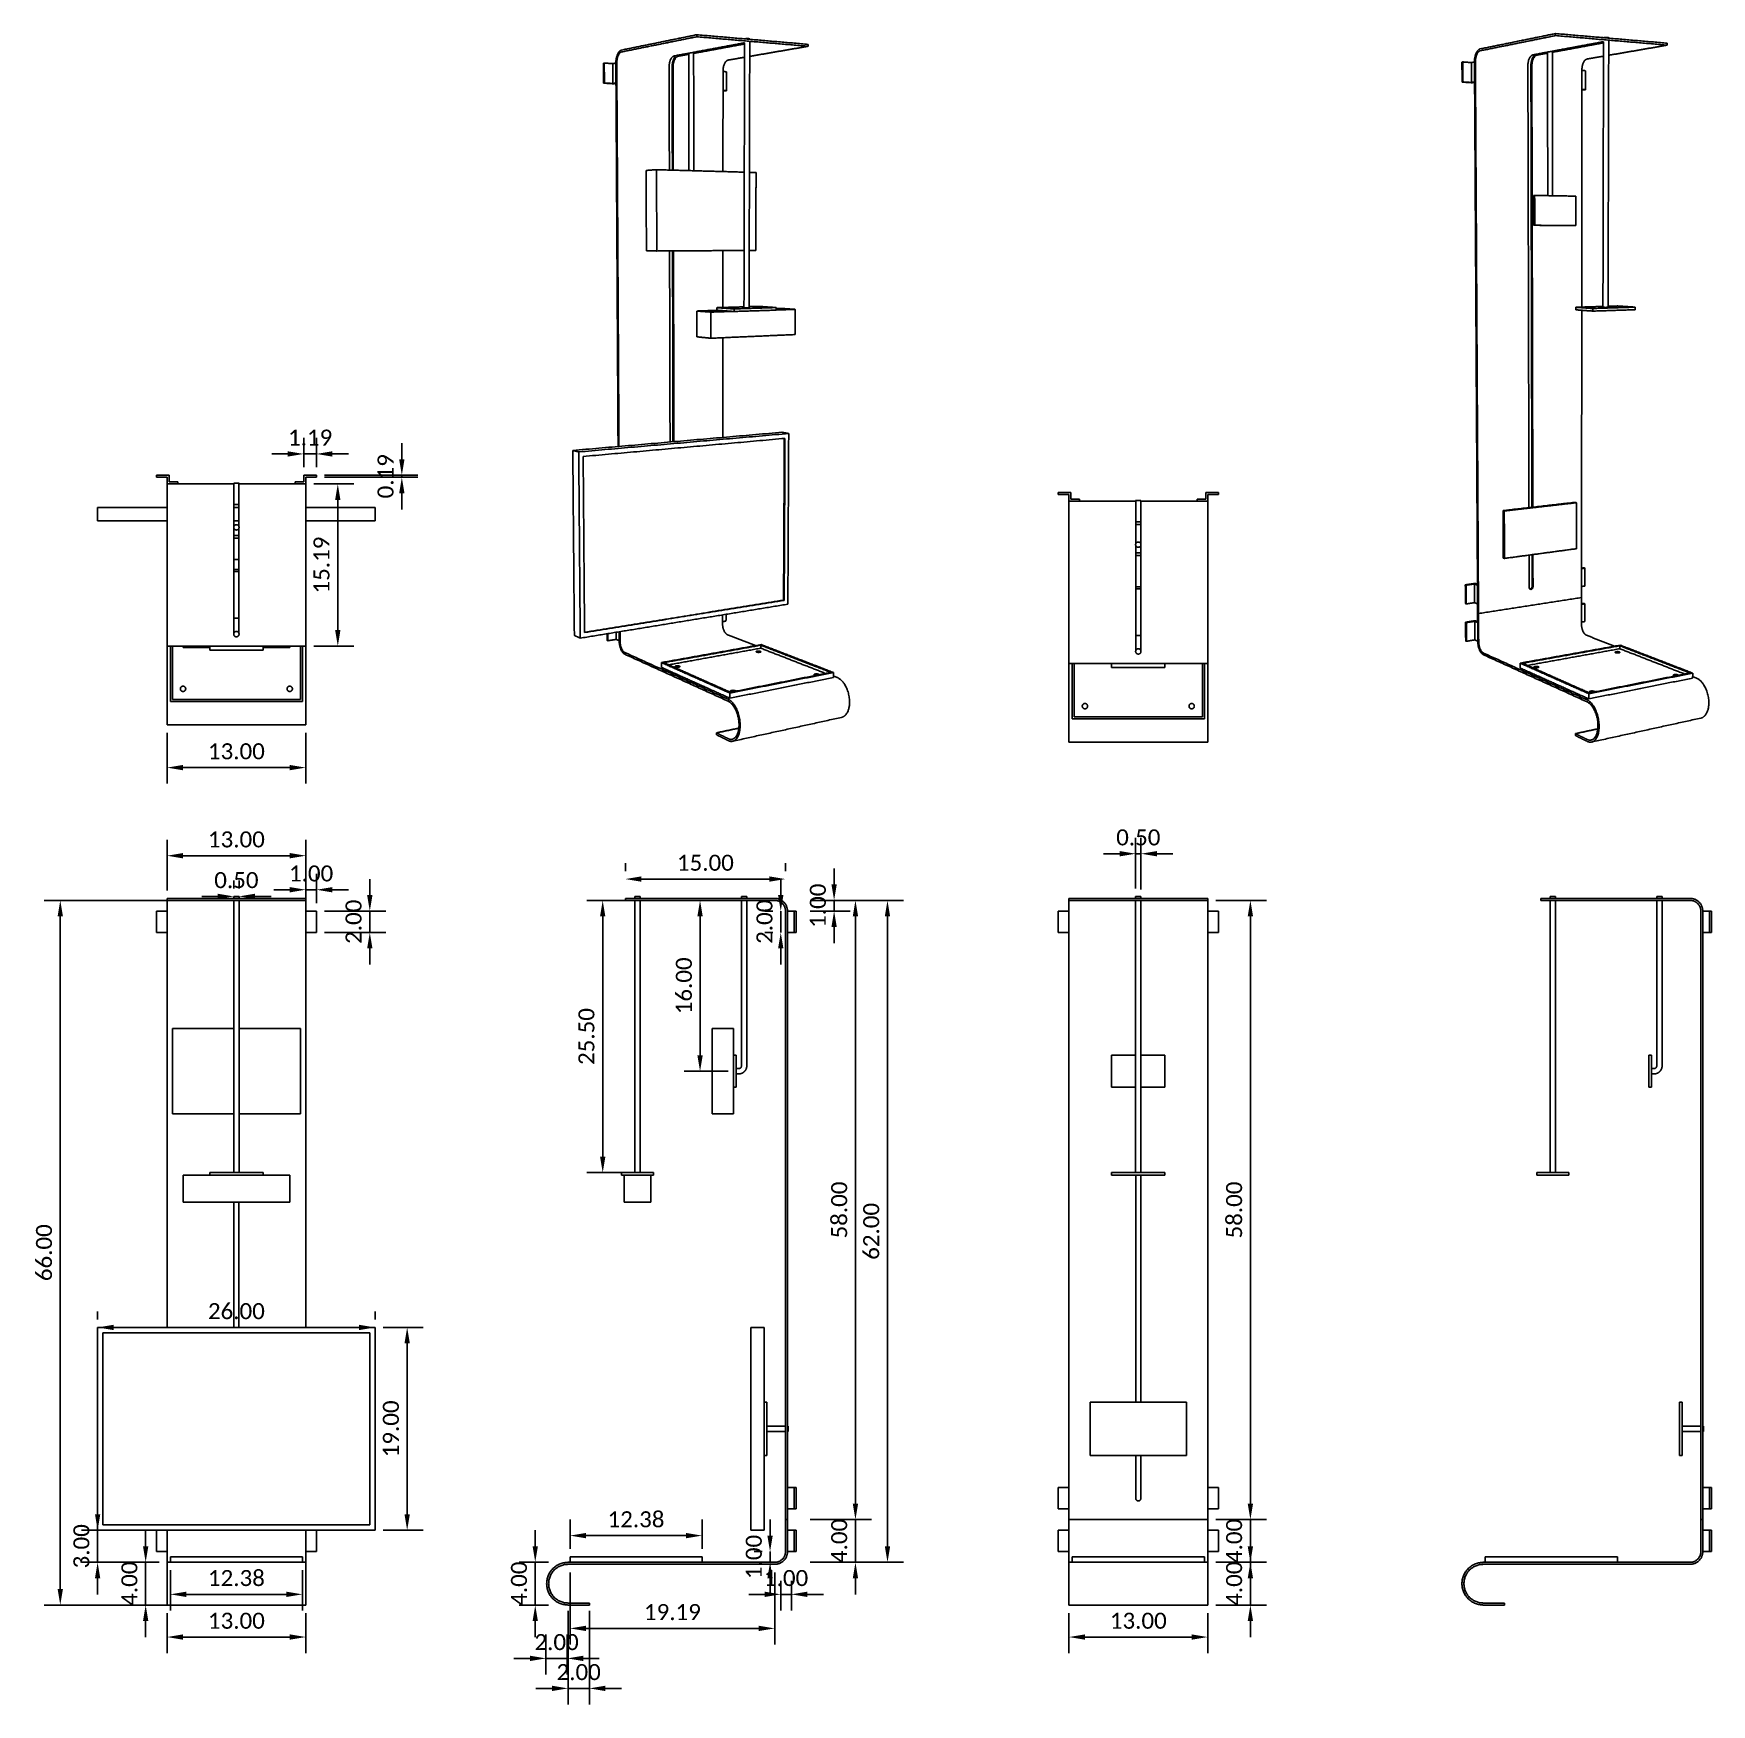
# Model space of a CAD drawing. Header units: inches. Extents: x 36 to 193, y 23 to 179.
import ezdxf

# ---------------------------------------------------------------- set-up
doc = ezdxf.new("R2010")
doc.units = ezdxf.units.IN
doc.header["$MEASUREMENT"] = 0
doc.layers.add('dimensions$2d drawings', color=18, linetype='Continuous', true_color=0x000000)
doc.layers.add('dimensions$2d drawings$2d dimensions', color=18, linetype='Continuous', true_color=0x000000)
doc.styles.add('Calibri', font='')
doc.styles.get('Calibri').set_extended_font_data('Calibri')
doc.dimstyles.new('Inch Decimal', dxfattribs={"dimtxt": 1.5, "dimasz": 1.5, "dimexe": 1.5, "dimexo": 0.75, "dimgap": 0.75, "dimtad": 1, "dimtoh": 1, "dimzin": 1, "dimdsep": 46, "dimtxsty": 'Calibri', "dimcen": 3, "dimadec": 0, "dimazin": 0, "dimtfac": 1, "dimtdec": 4, "dimtix": 1, "dimtmove": 1, "dimatfit": 3, "dimfxl": 1, "dimtolj": 1, "dimtzin": 1, "dimarcsym": 0})

msp = doc.modelspace()

# ---------------------------------------------------------------- blocks, each defined once
blk = doc.blocks.new('*D1')
at = {"layer": 'Defpoints', "color": 0}
for p in [(139.75, 102.375), (139.25, 98.375), (139.75, 98.28125)]:
    blk.add_point(p, dxfattribs=at)
at = {"layer": 'dimensions$2d drawings$2d dimensions', "color": 0, "lineweight": -2}
for p, q in [((139.25, 99.125), (139.25, 103.875)), ((139.75, 99.03125), (139.75, 103.875)), ((137.75, 102.375), (136.25, 102.375)), ((139.25, 102.375), (139.75, 102.375)), ((141.25, 102.375), (142.75, 102.375))]:
    blk.add_line(p, q, dxfattribs=at)
at = {"layer": 'dimensions$2d drawings$2d dimensions', "color": 0}
for points in [[(137.75, 102.125), (137.75, 102.625), (139.25, 102.375)], [(141.25, 102.625), (141.25, 102.125), (139.75, 102.375)]]:
    blk.add_solid(points, dxfattribs=at)
at = {"layer": 'dimensions$2d drawings$2d dimensions', "color": 0, "insert": (139.5, 103.89375), "char_height": 1.5, "attachment_point": 5, "style": 'Calibri'}
blk.add_mtext('\\A1;0.50', dxfattribs=at)
blk = doc.blocks.new('*D2')
at = {"layer": 'Defpoints', "color": 0}
for p in [(133, 32), (146, 32), (146, 29)]:
    blk.add_point(p, dxfattribs=at)
at = {"layer": 'dimensions$2d drawings$2d dimensions', "color": 0, "lineweight": -2}
for p, q in [((133, 31.25), (133, 27.5)), ((146, 31.25), (146, 27.5)), ((134.5, 29), (144.5, 29))]:
    blk.add_line(p, q, dxfattribs=at)
at = {"layer": 'dimensions$2d drawings$2d dimensions', "color": 0}
for points in [[(134.5, 29.25), (134.5, 28.75), (133, 29)], [(144.5, 28.75), (144.5, 29.25), (146, 29)]]:
    blk.add_solid(points, dxfattribs=at)
at = {"layer": 'dimensions$2d drawings$2d dimensions', "color": 0, "insert": (139.5, 30.51875), "char_height": 1.5, "attachment_point": 5, "style": 'Calibri'}
blk.add_mtext('\\A1;13.00', dxfattribs=at)
blk = doc.blocks.new('*D3')
at = {"layer": 'Defpoints', "color": 0}
for p in [(146, 98), (150, 98), (146, 40)]:
    blk.add_point(p, dxfattribs=at)
at = {"layer": 'dimensions$2d drawings$2d dimensions', "color": 0, "lineweight": -2}
for p, q in [((146.75, 98), (151.5, 98)), ((150, 41.5), (150, 96.5)), ((146.75, 40), (151.5, 40))]:
    blk.add_line(p, q, dxfattribs=at)
at = {"layer": 'dimensions$2d drawings$2d dimensions', "color": 0}
for points in [[(150.25, 96.5), (149.75, 96.5), (150, 98)], [(149.75, 41.5), (150.25, 41.5), (150, 40)]]:
    blk.add_solid(points, dxfattribs=at)
at = {"layer": 'dimensions$2d drawings$2d dimensions', "color": 0, "insert": (148.48125, 69), "char_height": 1.5, "attachment_point": 5, "rotation": 90, "style": 'Calibri'}
blk.add_mtext('\\A1;58.00', dxfattribs=at)
blk = doc.blocks.new('*D4')
at = {"layer": 'Defpoints', "color": 0}
for p in [(146, 40), (150, 40), (146, 36)]:
    blk.add_point(p, dxfattribs=at)
at = {"layer": 'dimensions$2d drawings$2d dimensions', "color": 0, "lineweight": -2}
for p, q in [((150, 41.5), (150, 43)), ((146.75, 40), (151.5, 40)), ((150, 36), (150, 40)), ((146.75, 36), (151.5, 36)), ((150, 34.5), (150, 33))]:
    blk.add_line(p, q, dxfattribs=at)
at = {"layer": 'dimensions$2d drawings$2d dimensions', "color": 0}
for points in [[(149.75, 41.5), (150.25, 41.5), (150, 40)], [(150.25, 34.5), (149.75, 34.5), (150, 36)]]:
    blk.add_solid(points, dxfattribs=at)
at = {"layer": 'dimensions$2d drawings$2d dimensions', "color": 0, "insert": (148.48125, 38), "char_height": 1.5, "attachment_point": 5, "rotation": 90, "style": 'Calibri'}
blk.add_mtext('\\A1;4.00', dxfattribs=at)
blk = doc.blocks.new('*D5')
at = {"layer": 'Defpoints', "color": 0}
for p in [(146, 36), (146, 32), (150, 32)]:
    blk.add_point(p, dxfattribs=at)
at = {"layer": 'dimensions$2d drawings$2d dimensions', "color": 0, "lineweight": -2}
for p, q in [((150, 37.5), (150, 39)), ((146.75, 36), (151.5, 36)), ((150, 36), (150, 32)), ((146.75, 32), (151.5, 32)), ((150, 30.5), (150, 29))]:
    blk.add_line(p, q, dxfattribs=at)
at = {"layer": 'dimensions$2d drawings$2d dimensions', "color": 0}
for points in [[(149.75, 37.5), (150.25, 37.5), (150, 36)], [(150.25, 30.5), (149.75, 30.5), (150, 32)]]:
    blk.add_solid(points, dxfattribs=at)
at = {"layer": 'dimensions$2d drawings$2d dimensions', "color": 0, "insert": (148.48125, 34), "char_height": 1.5, "attachment_point": 5, "rotation": 90, "style": 'Calibri'}
blk.add_mtext('\\A1;4.00', dxfattribs=at)
blk = doc.blocks.new('*D6')
at = {"layer": 'Defpoints', "color": 0}
for p in [(62.5, 137.82), (62.5, 137.63), (70.5, 137.82)]:
    blk.add_point(p, dxfattribs=at)
at = {"layer": 'dimensions$2d drawings$2d dimensions', "color": 0, "lineweight": -2}
for p, q in [((70.5, 139.32), (70.5, 140.82)), ((63.25, 137.82), (72, 137.82)), ((63.25, 137.63), (72, 137.63)), ((70.5, 137.63), (70.5, 137.82)), ((70.5, 136.13), (70.5, 134.63))]:
    blk.add_line(p, q, dxfattribs=at)
at = {"layer": 'dimensions$2d drawings$2d dimensions', "color": 0}
for points in [[(70.25, 139.32), (70.75, 139.32), (70.5, 137.82)], [(70.75, 136.13), (70.25, 136.13), (70.5, 137.63)]]:
    blk.add_solid(points, dxfattribs=at)
at = {"layer": 'dimensions$2d drawings$2d dimensions', "color": 0, "insert": (68.98, 137.73), "char_height": 1.5, "attachment_point": 5, "rotation": 90, "style": 'Calibri'}
blk.add_mtext('\\A1;0.19', dxfattribs=at)
blk = doc.blocks.new('*D7')
at = {"layer": 'Defpoints', "color": 0}
for p in [(62.5, 139.82), (61.31, 137.82), (62.5, 137.82)]:
    blk.add_point(p, dxfattribs=at)
at = {"layer": 'dimensions$2d drawings$2d dimensions', "color": 0, "lineweight": -2}
for p, q in [((61.31, 138.57), (61.31, 141.32)), ((62.5, 138.57), (62.5, 141.32)), ((59.81, 139.82), (58.31, 139.82)), ((61.31, 139.82), (62.5, 139.82)), ((64, 139.82), (65.5, 139.82))]:
    blk.add_line(p, q, dxfattribs=at)
at = {"layer": 'dimensions$2d drawings$2d dimensions', "color": 0}
for points in [[(59.81, 139.57), (59.81, 140.07), (61.31, 139.82)], [(64, 140.07), (64, 139.57), (62.5, 139.82)]]:
    blk.add_solid(points, dxfattribs=at)
at = {"layer": 'dimensions$2d drawings$2d dimensions', "color": 0, "insert": (61.91, 141.34), "char_height": 1.5, "attachment_point": 5, "style": 'Calibri'}
blk.add_mtext('\\A1;1.19', dxfattribs=at)
blk = doc.blocks.new('*D8')
at = {"layer": 'Defpoints', "color": 0}
for p in [(91.44, 100), (106.44, 100), (106.44, 100)]:
    blk.add_point(p, dxfattribs=at)
at = {"layer": 'dimensions$2d drawings$2d dimensions', "color": 0, "lineweight": -2}
for p, q in [((91.44, 100.75), (91.44, 101.5)), ((106.44, 100.75), (106.44, 101.5)), ((92.94, 100), (104.94, 100))]:
    blk.add_line(p, q, dxfattribs=at)
at = {"layer": 'dimensions$2d drawings$2d dimensions', "color": 0}
for points in [[(92.94, 100.25), (92.94, 99.75), (91.44, 100)], [(104.94, 99.75), (104.94, 100.25), (106.44, 100)]]:
    blk.add_solid(points, dxfattribs=at)
at = {"layer": 'dimensions$2d drawings$2d dimensions', "color": 0, "insert": (98.94, 101.52), "char_height": 1.5, "attachment_point": 5, "style": 'Calibri'}
blk.add_mtext('\\A1;15.00', dxfattribs=at)
blk = doc.blocks.new('*D9')
at = {"layer": 'Defpoints', "color": 0}
for p in [(61.5, 137.01), (61.5, 121.82), (64.5, 121.82)]:
    blk.add_point(p, dxfattribs=at)
at = {"layer": 'dimensions$2d drawings$2d dimensions', "color": 0, "lineweight": -2}
for p, q in [((62.25, 137.01), (66, 137.01)), ((64.5, 135.51), (64.5, 123.32)), ((62.25, 121.82), (66, 121.82))]:
    blk.add_line(p, q, dxfattribs=at)
at = {"layer": 'dimensions$2d drawings$2d dimensions', "color": 0}
for points in [[(64.75, 135.51), (64.25, 135.51), (64.5, 137.01)], [(64.25, 123.32), (64.75, 123.32), (64.5, 121.82)]]:
    blk.add_solid(points, dxfattribs=at)
at = {"layer": 'dimensions$2d drawings$2d dimensions', "color": 0, "insert": (62.98, 129.41), "char_height": 1.5, "attachment_point": 5, "rotation": 90, "style": 'Calibri'}
blk.add_mtext('\\A1;15.19', dxfattribs=at)
blk = doc.blocks.new('*D10')
at = {"layer": 'Defpoints', "color": 0}
for p in [(48.5, 114.44), (61.5, 114.44), (61.5, 110.44)]:
    blk.add_point(p, dxfattribs=at)
at = {"layer": 'dimensions$2d drawings$2d dimensions', "color": 0, "lineweight": -2}
for p, q in [((48.5, 113.69), (48.5, 108.94)), ((61.5, 113.69), (61.5, 108.94)), ((50, 110.44), (60, 110.44))]:
    blk.add_line(p, q, dxfattribs=at)
at = {"layer": 'dimensions$2d drawings$2d dimensions', "color": 0}
for points in [[(50, 110.69), (50, 110.19), (48.5, 110.44)], [(60, 110.19), (60, 110.69), (61.5, 110.44)]]:
    blk.add_solid(points, dxfattribs=at)
at = {"layer": 'dimensions$2d drawings$2d dimensions', "color": 0, "insert": (55, 111.96), "char_height": 1.5, "attachment_point": 5, "style": 'Calibri'}
blk.add_mtext('\\A1;13.00', dxfattribs=at)
blk = doc.blocks.new('*D11')
at = {"layer": 'Defpoints', "color": 0}
for p in [(112, 98), (113, 98), (112, 40)]:
    blk.add_point(p, dxfattribs=at)
at = {"layer": 'dimensions$2d drawings$2d dimensions', "color": 0, "lineweight": -2}
for p, q in [((112.75, 98), (114.5, 98)), ((113, 41.5), (113, 96.5)), ((112.75, 40), (114.5, 40))]:
    blk.add_line(p, q, dxfattribs=at)
at = {"layer": 'dimensions$2d drawings$2d dimensions', "color": 0}
for points in [[(113.25, 96.5), (112.75, 96.5), (113, 98)], [(112.75, 41.5), (113.25, 41.5), (113, 40)]]:
    blk.add_solid(points, dxfattribs=at)
at = {"layer": 'dimensions$2d drawings$2d dimensions', "color": 0, "insert": (111.48125, 69), "char_height": 1.5, "attachment_point": 5, "rotation": 90, "style": 'Calibri'}
blk.add_mtext('\\A1;58.00', dxfattribs=at)
blk = doc.blocks.new('*D12')
at = {"layer": 'Defpoints', "color": 0}
for p in [(98.44, 98), (101.82, 98), (101.82, 82)]:
    blk.add_point(p, dxfattribs=at)
at = {"layer": 'dimensions$2d drawings$2d dimensions', "color": 0, "lineweight": -2}
for p, q in [((101.07, 98), (96.94, 98)), ((98.44, 83.5), (98.44, 96.5)), ((101.07, 82), (96.94, 82))]:
    blk.add_line(p, q, dxfattribs=at)
at = {"layer": 'dimensions$2d drawings$2d dimensions', "color": 0}
for points in [[(98.69, 96.5), (98.19, 96.5), (98.44, 98)], [(98.19, 83.5), (98.69, 83.5), (98.44, 82)]]:
    blk.add_solid(points, dxfattribs=at)
at = {"layer": 'dimensions$2d drawings$2d dimensions', "color": 0, "insert": (96.93, 90), "char_height": 1.5, "attachment_point": 5, "rotation": 90, "style": 'Calibri'}
blk.add_mtext('\\A1;16.00', dxfattribs=at)
blk = doc.blocks.new('*D13')
at = {"layer": 'Defpoints', "color": 0}
for p in [(92.32, 98), (89.32, 72.5), (92.32, 72.5)]:
    blk.add_point(p, dxfattribs=at)
at = {"layer": 'dimensions$2d drawings$2d dimensions', "color": 0, "lineweight": -2}
for p, q in [((91.57, 98), (87.82, 98)), ((89.32, 96.5), (89.32, 74)), ((91.57, 72.5), (87.82, 72.5))]:
    blk.add_line(p, q, dxfattribs=at)
at = {"layer": 'dimensions$2d drawings$2d dimensions', "color": 0}
for points in [[(89.57, 96.5), (89.07, 96.5), (89.32, 98)], [(89.07, 74), (89.57, 74), (89.32, 72.5)]]:
    blk.add_solid(points, dxfattribs=at)
at = {"layer": 'dimensions$2d drawings$2d dimensions', "color": 0, "insert": (87.8, 85.25), "char_height": 1.5, "attachment_point": 5, "rotation": 90, "style": 'Calibri'}
blk.add_mtext('\\A1;25.50', dxfattribs=at)
blk = doc.blocks.new('*D14')
at = {"layer": 'Defpoints', "color": 0}
for p in [(106, 97), (106, 95), (106, 95)]:
    blk.add_point(p, dxfattribs=at)
at = {"layer": 'dimensions$2d drawings$2d dimensions', "color": 0, "lineweight": -2}
for p, q in [((106, 98.5), (106, 100)), ((105.25, 97), (104.5, 97)), ((106, 97), (106, 95)), ((105.25, 95), (104.5, 95)), ((106, 93.5), (106, 92))]:
    blk.add_line(p, q, dxfattribs=at)
at = {"layer": 'dimensions$2d drawings$2d dimensions', "color": 0}
for points in [[(105.75, 98.5), (106.25, 98.5), (106, 97)], [(106.25, 93.5), (105.75, 93.5), (106, 95)]]:
    blk.add_solid(points, dxfattribs=at)
at = {"layer": 'dimensions$2d drawings$2d dimensions', "color": 0, "insert": (104.48125, 96), "char_height": 1.5, "attachment_point": 5, "rotation": 90, "style": 'Calibri'}
blk.add_mtext('\\A1;2.00', dxfattribs=at)
blk = doc.blocks.new('*D15')
at = {"layer": 'Defpoints', "color": 0}
for p in [(108, 98), (111, 98), (108, 97)]:
    blk.add_point(p, dxfattribs=at)
at = {"layer": 'dimensions$2d drawings$2d dimensions', "color": 0, "lineweight": -2}
for p, q in [((111, 99.5), (111, 101)), ((108.75, 98), (112.5, 98)), ((111, 97), (111, 98)), ((108.75, 97), (112.5, 97)), ((111, 95.5), (111, 94))]:
    blk.add_line(p, q, dxfattribs=at)
at = {"layer": 'dimensions$2d drawings$2d dimensions', "color": 0}
for points in [[(110.75, 99.5), (111.25, 99.5), (111, 98)], [(111.25, 95.5), (110.75, 95.5), (111, 97)]]:
    blk.add_solid(points, dxfattribs=at)
at = {"layer": 'dimensions$2d drawings$2d dimensions', "color": 0, "insert": (109.48125, 97.5), "char_height": 1.5, "attachment_point": 5, "rotation": 90, "style": 'Calibri'}
blk.add_mtext('\\A1;1.00', dxfattribs=at)
blk = doc.blocks.new('*D16')
at = {"layer": 'Defpoints', "color": 0}
for p in [(108, 98), (116, 98), (108, 36)]:
    blk.add_point(p, dxfattribs=at)
at = {"layer": 'dimensions$2d drawings$2d dimensions', "color": 0, "lineweight": -2}
for p, q in [((108.75, 98), (117.5, 98)), ((116, 37.5), (116, 96.5)), ((108.75, 36), (117.5, 36))]:
    blk.add_line(p, q, dxfattribs=at)
at = {"layer": 'dimensions$2d drawings$2d dimensions', "color": 0}
for points in [[(116.25, 96.5), (115.75, 96.5), (116, 98)], [(115.75, 37.5), (116.25, 37.5), (116, 36)]]:
    blk.add_solid(points, dxfattribs=at)
at = {"layer": 'dimensions$2d drawings$2d dimensions', "color": 0, "insert": (114.48125, 67), "char_height": 1.5, "attachment_point": 5, "rotation": 90, "style": 'Calibri'}
blk.add_mtext('\\A1;62.00', dxfattribs=at)
blk = doc.blocks.new('*D17')
at = {"layer": 'Defpoints', "color": 0}
for p in [(105, 37), (105, 36), (105, 36)]:
    blk.add_point(p, dxfattribs=at)
at = {"layer": 'dimensions$2d drawings$2d dimensions', "color": 0, "lineweight": -2}
for p, q in [((105, 38.5), (105, 40)), ((104.25, 37), (103.5, 37)), ((105, 37), (105, 36)), ((104.25, 36), (103.5, 36)), ((105, 34.5), (105, 33))]:
    blk.add_line(p, q, dxfattribs=at)
at = {"layer": 'dimensions$2d drawings$2d dimensions', "color": 0}
for points in [[(104.75, 38.5), (105.25, 38.5), (105, 37)], [(105.25, 34.5), (104.75, 34.5), (105, 36)]]:
    blk.add_solid(points, dxfattribs=at)
at = {"layer": 'dimensions$2d drawings$2d dimensions', "color": 0, "insert": (103.48125, 36.5), "char_height": 1.5, "attachment_point": 5, "rotation": 90, "style": 'Calibri'}
blk.add_mtext('\\A1;1.00', dxfattribs=at)
blk = doc.blocks.new('*D18')
at = {"layer": 'Defpoints', "color": 0}
for p in [(106, 35), (107, 35), (107, 33)]:
    blk.add_point(p, dxfattribs=at)
at = {"layer": 'dimensions$2d drawings$2d dimensions', "color": 0, "lineweight": -2}
for p, q in [((106, 34.25), (106, 31.5)), ((107, 34.25), (107, 31.5)), ((104.5, 33), (103, 33)), ((106, 33), (107, 33)), ((108.5, 33), (110, 33))]:
    blk.add_line(p, q, dxfattribs=at)
at = {"layer": 'dimensions$2d drawings$2d dimensions', "color": 0}
for points in [[(104.5, 32.75), (104.5, 33.25), (106, 33)], [(108.5, 33.25), (108.5, 32.75), (107, 33)]]:
    blk.add_solid(points, dxfattribs=at)
at = {"layer": 'dimensions$2d drawings$2d dimensions', "color": 0, "insert": (106.5, 34.51875), "char_height": 1.5, "attachment_point": 5, "style": 'Calibri'}
blk.add_mtext('\\A1;1.00', dxfattribs=at)
blk = doc.blocks.new('*D19')
at = {"layer": 'Defpoints', "color": 0}
for p in [(85, 36), (83, 32), (85, 32)]:
    blk.add_point(p, dxfattribs=at)
at = {"layer": 'dimensions$2d drawings$2d dimensions', "color": 0, "lineweight": -2}
for p, q in [((83, 37.5), (83, 39)), ((84.25, 36), (81.5, 36)), ((83, 36), (83, 32)), ((84.25, 32), (81.5, 32)), ((83, 30.5), (83, 29))]:
    blk.add_line(p, q, dxfattribs=at)
at = {"layer": 'dimensions$2d drawings$2d dimensions', "color": 0}
for points in [[(82.75, 37.5), (83.25, 37.5), (83, 36)], [(83.25, 30.5), (82.75, 30.5), (83, 32)]]:
    blk.add_solid(points, dxfattribs=at)
at = {"layer": 'dimensions$2d drawings$2d dimensions', "color": 0, "insert": (81.48125, 34), "char_height": 1.5, "attachment_point": 5, "rotation": 90, "style": 'Calibri'}
blk.add_mtext('\\A1;4.00', dxfattribs=at)
blk = doc.blocks.new('*D20')
at = {"layer": 'Defpoints', "color": 0}
for p in [(84, 30), (86, 30), (86, 27)]:
    blk.add_point(p, dxfattribs=at)
at = {"layer": 'dimensions$2d drawings$2d dimensions', "color": 0, "lineweight": -2}
for p, q in [((84, 29.25), (84, 25.5)), ((86, 29.25), (86, 25.5)), ((82.5, 27), (81, 27)), ((84, 27), (86, 27)), ((87.5, 27), (89, 27))]:
    blk.add_line(p, q, dxfattribs=at)
at = {"layer": 'dimensions$2d drawings$2d dimensions', "color": 0}
for points in [[(82.5, 26.75), (82.5, 27.25), (84, 27)], [(87.5, 27.25), (87.5, 26.75), (86, 27)]]:
    blk.add_solid(points, dxfattribs=at)
at = {"layer": 'dimensions$2d drawings$2d dimensions', "color": 0, "insert": (85, 28.51875), "char_height": 1.5, "attachment_point": 5, "style": 'Calibri'}
blk.add_mtext('\\A1;2.00', dxfattribs=at)
blk = doc.blocks.new('*D21')
at = {"layer": 'Defpoints', "color": 0}
for p in [(86.07, 32.19), (88.07, 32.19), (86.07, 24.19)]:
    blk.add_point(p, dxfattribs=at)
at = {"layer": 'dimensions$2d drawings$2d dimensions', "color": 0, "lineweight": -2}
for p, q in [((86.07, 31.44), (86.07, 22.69)), ((88.07, 31.44), (88.07, 22.69)), ((84.57, 24.19), (83.07, 24.19)), ((88.07, 24.19), (86.07, 24.19)), ((89.57, 24.19), (91.07, 24.19))]:
    blk.add_line(p, q, dxfattribs=at)
at = {"layer": 'dimensions$2d drawings$2d dimensions', "color": 0}
for points in [[(84.57, 23.94), (84.57, 24.44), (86.07, 24.19)], [(89.57, 24.44), (89.57, 23.94), (88.07, 24.19)]]:
    blk.add_solid(points, dxfattribs=at)
at = {"layer": 'dimensions$2d drawings$2d dimensions', "color": 0, "insert": (87.07, 25.71), "char_height": 1.5, "attachment_point": 5, "style": 'Calibri'}
blk.add_mtext('\\A1;2.00', dxfattribs=at)
blk = doc.blocks.new('*D22')
at = {"layer": 'Defpoints', "color": 0}
for p in [(86.26, 35.81), (105.44, 35.81), (86.26, 29.81)]:
    blk.add_point(p, dxfattribs=at)
at = {"layer": 'dimensions$2d drawings$2d dimensions', "color": 0, "lineweight": -2}
for p, q in [((86.26, 35.06), (86.26, 28.31)), ((105.44, 35.06), (105.44, 28.31)), ((103.94, 29.81), (87.76, 29.81))]:
    blk.add_line(p, q, dxfattribs=at)
at = {"layer": 'dimensions$2d drawings$2d dimensions', "color": 0}
for points in [[(87.76, 30.06), (87.76, 29.56), (86.26, 29.81)], [(103.94, 29.56), (103.94, 30.06), (105.44, 29.81)]]:
    blk.add_solid(points, dxfattribs=at)
at = {"layer": 'dimensions$2d drawings$2d dimensions', "color": 0, "insert": (95.85, 31.33), "char_height": 1.5, "attachment_point": 5, "style": 'Calibri'}
blk.add_mtext('\\A1;19.19', dxfattribs=at)
blk = doc.blocks.new('*D23')
at = {"layer": 'Defpoints', "color": 0}
for p in [(86.26, 38.5), (86.26, 36.5), (98.63, 36.5)]:
    blk.add_point(p, dxfattribs=at)
at = {"layer": 'dimensions$2d drawings$2d dimensions', "color": 0, "lineweight": -2}
for p, q in [((86.26, 37.25), (86.26, 40)), ((98.63, 37.25), (98.63, 40)), ((97.13, 38.5), (87.76, 38.5))]:
    blk.add_line(p, q, dxfattribs=at)
at = {"layer": 'dimensions$2d drawings$2d dimensions', "color": 0}
for points in [[(87.76, 38.75), (87.76, 38.25), (86.26, 38.5)], [(97.13, 38.25), (97.13, 38.75), (98.63, 38.5)]]:
    blk.add_solid(points, dxfattribs=at)
at = {"layer": 'dimensions$2d drawings$2d dimensions', "color": 0, "insert": (92.44, 40.02), "char_height": 1.5, "attachment_point": 5, "style": 'Calibri'}
blk.add_mtext('\\A1;12.38', dxfattribs=at)
blk = doc.blocks.new('*D24')
at = {"layer": 'Defpoints', "color": 0}
for p in [(108, 40), (108, 36), (113, 36)]:
    blk.add_point(p, dxfattribs=at)
at = {"layer": 'dimensions$2d drawings$2d dimensions', "color": 0, "lineweight": -2}
for p, q in [((113, 41.5), (113, 43)), ((108.75, 40), (114.5, 40)), ((113, 40), (113, 36)), ((108.75, 36), (114.5, 36)), ((113, 34.5), (113, 33))]:
    blk.add_line(p, q, dxfattribs=at)
at = {"layer": 'dimensions$2d drawings$2d dimensions', "color": 0}
for points in [[(112.75, 41.5), (113.25, 41.5), (113, 40)], [(113.25, 34.5), (112.75, 34.5), (113, 36)]]:
    blk.add_solid(points, dxfattribs=at)
at = {"layer": 'dimensions$2d drawings$2d dimensions', "color": 0, "insert": (111.48125, 38), "char_height": 1.5, "attachment_point": 5, "rotation": 90, "style": 'Calibri'}
blk.add_mtext('\\A1;4.00', dxfattribs=at)
blk = doc.blocks.new('*D25')
at = {"layer": 'Defpoints', "color": 0}
for p in [(38.5, 98), (61.5, 98), (61.5, 32)]:
    blk.add_point(p, dxfattribs=at)
at = {"layer": 'dimensions$2d drawings$2d dimensions', "color": 0, "lineweight": -2}
for p, q in [((60.75, 98), (37, 98)), ((38.5, 33.5), (38.5, 96.5)), ((60.75, 32), (37, 32))]:
    blk.add_line(p, q, dxfattribs=at)
at = {"layer": 'dimensions$2d drawings$2d dimensions', "color": 0}
for points in [[(38.75, 96.5), (38.25, 96.5), (38.5, 98)], [(38.25, 33.5), (38.75, 33.5), (38.5, 32)]]:
    blk.add_solid(points, dxfattribs=at)
at = {"layer": 'dimensions$2d drawings$2d dimensions', "color": 0, "insert": (36.98125, 65), "char_height": 1.5, "attachment_point": 5, "rotation": 90, "style": 'Calibri'}
blk.add_mtext('\\A1;66.00', dxfattribs=at)
blk = doc.blocks.new('*D26')
at = {"layer": 'Defpoints', "color": 0}
for p in [(62.5, 99), (61.5, 97), (62.5, 97)]:
    blk.add_point(p, dxfattribs=at)
at = {"layer": 'dimensions$2d drawings$2d dimensions', "color": 0, "lineweight": -2}
for p, q in [((61.5, 97.75), (61.5, 100.5)), ((62.5, 97.75), (62.5, 100.5)), ((60, 99), (58.5, 99)), ((61.5, 99), (62.5, 99)), ((64, 99), (65.5, 99))]:
    blk.add_line(p, q, dxfattribs=at)
at = {"layer": 'dimensions$2d drawings$2d dimensions', "color": 0}
for points in [[(60, 98.75), (60, 99.25), (61.5, 99)], [(64, 99.25), (64, 98.75), (62.5, 99)]]:
    blk.add_solid(points, dxfattribs=at)
at = {"layer": 'dimensions$2d drawings$2d dimensions', "color": 0, "insert": (62, 100.51875), "char_height": 1.5, "attachment_point": 5, "style": 'Calibri'}
blk.add_mtext('\\A1;1.00', dxfattribs=at)
blk = doc.blocks.new('*D27')
at = {"layer": 'Defpoints', "color": 0}
for p in [(62.5, 97), (62.5, 95), (67.5, 95)]:
    blk.add_point(p, dxfattribs=at)
at = {"layer": 'dimensions$2d drawings$2d dimensions', "color": 0, "lineweight": -2}
for p, q in [((67.5, 98.5), (67.5, 100)), ((63.25, 97), (69, 97)), ((67.5, 97), (67.5, 95)), ((63.25, 95), (69, 95)), ((67.5, 93.5), (67.5, 92))]:
    blk.add_line(p, q, dxfattribs=at)
at = {"layer": 'dimensions$2d drawings$2d dimensions', "color": 0}
for points in [[(67.25, 98.5), (67.75, 98.5), (67.5, 97)], [(67.75, 93.5), (67.25, 93.5), (67.5, 95)]]:
    blk.add_solid(points, dxfattribs=at)
at = {"layer": 'dimensions$2d drawings$2d dimensions', "color": 0, "insert": (65.98125, 96), "char_height": 1.5, "attachment_point": 5, "rotation": 90, "style": 'Calibri'}
blk.add_mtext('\\A1;2.00', dxfattribs=at)
blk = doc.blocks.new('*D28')
at = {"layer": 'Defpoints', "color": 0}
for p in [(48.5, 102.1875), (48.5, 98.1875), (61.5, 98.1875)]:
    blk.add_point(p, dxfattribs=at)
at = {"layer": 'dimensions$2d drawings$2d dimensions', "color": 0, "lineweight": -2}
for p, q in [((48.5, 98.9375), (48.5, 103.6875)), ((60, 102.1875), (50, 102.1875)), ((61.5, 98.9375), (61.5, 103.6875))]:
    blk.add_line(p, q, dxfattribs=at)
at = {"layer": 'dimensions$2d drawings$2d dimensions', "color": 0}
for points in [[(50, 102.4375), (50, 101.9375), (48.5, 102.1875)], [(60, 101.9375), (60, 102.4375), (61.5, 102.1875)]]:
    blk.add_solid(points, dxfattribs=at)
at = {"layer": 'dimensions$2d drawings$2d dimensions', "color": 0, "insert": (55, 103.70625), "char_height": 1.5, "attachment_point": 5, "style": 'Calibri'}
blk.add_mtext('\\A1;13.00', dxfattribs=at)
blk = doc.blocks.new('*D29')
at = {"layer": 'Defpoints', "color": 0}
for p in [(54.75, 98.375), (55.25, 98.375), (55.25, 98.375)]:
    blk.add_point(p, dxfattribs=at)
at = {"layer": 'dimensions$2d drawings$2d dimensions', "color": 0, "lineweight": -2}
for p, q in [((54.75, 99.125), (54.75, 99.875)), ((55.25, 99.125), (55.25, 99.875)), ((53.25, 98.375), (51.75, 98.375)), ((54.75, 98.375), (55.25, 98.375)), ((56.75, 98.375), (58.25, 98.375))]:
    blk.add_line(p, q, dxfattribs=at)
at = {"layer": 'dimensions$2d drawings$2d dimensions', "color": 0}
for points in [[(53.25, 98.125), (53.25, 98.625), (54.75, 98.375)], [(56.75, 98.625), (56.75, 98.125), (55.25, 98.375)]]:
    blk.add_solid(points, dxfattribs=at)
at = {"layer": 'dimensions$2d drawings$2d dimensions', "color": 0, "insert": (55, 99.89375), "char_height": 1.5, "attachment_point": 5, "style": 'Calibri'}
blk.add_mtext('\\A1;0.50', dxfattribs=at)
blk = doc.blocks.new('*D30')
at = {"layer": 'Defpoints', "color": 0}
for p in [(42, 58), (68, 58), (68, 58)]:
    blk.add_point(p, dxfattribs=at)
at = {"layer": 'dimensions$2d drawings$2d dimensions', "color": 0, "lineweight": -2}
for p, q in [((42, 58.75), (42, 59.5)), ((68, 58.75), (68, 59.5)), ((43.5, 58), (66.5, 58))]:
    blk.add_line(p, q, dxfattribs=at)
at = {"layer": 'dimensions$2d drawings$2d dimensions', "color": 0}
for points in [[(43.5, 58.25), (43.5, 57.75), (42, 58)], [(66.5, 57.75), (66.5, 58.25), (68, 58)]]:
    blk.add_solid(points, dxfattribs=at)
at = {"layer": 'dimensions$2d drawings$2d dimensions', "color": 0, "insert": (55, 59.51875), "char_height": 1.5, "attachment_point": 5, "style": 'Calibri'}
blk.add_mtext('\\A1;26.00', dxfattribs=at)
blk = doc.blocks.new('*D31')
at = {"layer": 'Defpoints', "color": 0}
for p in [(68, 58), (71, 58), (68, 39)]:
    blk.add_point(p, dxfattribs=at)
at = {"layer": 'dimensions$2d drawings$2d dimensions', "color": 0, "lineweight": -2}
for p, q in [((68.75, 58), (72.5, 58)), ((71, 40.5), (71, 56.5)), ((68.75, 39), (72.5, 39))]:
    blk.add_line(p, q, dxfattribs=at)
at = {"layer": 'dimensions$2d drawings$2d dimensions', "color": 0}
for points in [[(71.25, 56.5), (70.75, 56.5), (71, 58)], [(70.75, 40.5), (71.25, 40.5), (71, 39)]]:
    blk.add_solid(points, dxfattribs=at)
at = {"layer": 'dimensions$2d drawings$2d dimensions', "color": 0, "insert": (69.48125, 48.5), "char_height": 1.5, "attachment_point": 5, "rotation": 90, "style": 'Calibri'}
blk.add_mtext('\\A1;19.00', dxfattribs=at)
blk = doc.blocks.new('*D32')
at = {"layer": 'Defpoints', "color": 0}
for p in [(42, 39), (48.5, 39), (48.5, 36)]:
    blk.add_point(p, dxfattribs=at)
at = {"layer": 'dimensions$2d drawings$2d dimensions', "color": 0, "lineweight": -2}
for p, q in [((42, 40.5), (42, 42)), ((47.75, 39), (40.5, 39)), ((42, 36), (42, 39)), ((47.75, 36), (40.5, 36)), ((42, 34.5), (42, 33))]:
    blk.add_line(p, q, dxfattribs=at)
at = {"layer": 'dimensions$2d drawings$2d dimensions', "color": 0}
for points in [[(41.75, 40.5), (42.25, 40.5), (42, 39)], [(42.25, 34.5), (41.75, 34.5), (42, 36)]]:
    blk.add_solid(points, dxfattribs=at)
at = {"layer": 'dimensions$2d drawings$2d dimensions', "color": 0, "insert": (40.48125, 37.5), "char_height": 1.5, "attachment_point": 5, "rotation": 90, "style": 'Calibri'}
blk.add_mtext('\\A1;3.00', dxfattribs=at)
blk = doc.blocks.new('*D33')
at = {"layer": 'Defpoints', "color": 0}
for p in [(48.5, 36), (46.5, 32), (48.5, 32)]:
    blk.add_point(p, dxfattribs=at)
at = {"layer": 'dimensions$2d drawings$2d dimensions', "color": 0, "lineweight": -2}
for p, q in [((46.5, 37.5), (46.5, 39)), ((47.75, 36), (45, 36)), ((46.5, 36), (46.5, 32)), ((47.75, 32), (45, 32)), ((46.5, 30.5), (46.5, 29))]:
    blk.add_line(p, q, dxfattribs=at)
at = {"layer": 'dimensions$2d drawings$2d dimensions', "color": 0}
for points in [[(46.25, 37.5), (46.75, 37.5), (46.5, 36)], [(46.75, 30.5), (46.25, 30.5), (46.5, 32)]]:
    blk.add_solid(points, dxfattribs=at)
at = {"layer": 'dimensions$2d drawings$2d dimensions', "color": 0, "insert": (44.98125, 34), "char_height": 1.5, "attachment_point": 5, "rotation": 90, "style": 'Calibri'}
blk.add_mtext('\\A1;4.00', dxfattribs=at)
blk = doc.blocks.new('*D34')
at = {"layer": 'Defpoints', "color": 0}
for p in [(48.8125, 36), (61.1875, 36), (61.1875, 33)]:
    blk.add_point(p, dxfattribs=at)
at = {"layer": 'dimensions$2d drawings$2d dimensions', "color": 0, "lineweight": -2}
for p, q in [((48.8125, 35.25), (48.8125, 31.5)), ((61.1875, 35.25), (61.1875, 31.5)), ((50.3125, 33), (59.6875, 33))]:
    blk.add_line(p, q, dxfattribs=at)
at = {"layer": 'dimensions$2d drawings$2d dimensions', "color": 0}
for points in [[(50.3125, 33.25), (50.3125, 32.75), (48.8125, 33)], [(59.6875, 32.75), (59.6875, 33.25), (61.1875, 33)]]:
    blk.add_solid(points, dxfattribs=at)
at = {"layer": 'dimensions$2d drawings$2d dimensions', "color": 0, "insert": (55, 34.51875), "char_height": 1.5, "attachment_point": 5, "style": 'Calibri'}
blk.add_mtext('\\A1;12.38', dxfattribs=at)
blk = doc.blocks.new('*D35')
at = {"layer": 'Defpoints', "color": 0}
for p in [(48.5, 32), (61.5, 32), (61.5, 29)]:
    blk.add_point(p, dxfattribs=at)
at = {"layer": 'dimensions$2d drawings$2d dimensions', "color": 0, "lineweight": -2}
for p, q in [((48.5, 31.25), (48.5, 27.5)), ((61.5, 31.25), (61.5, 27.5)), ((50, 29), (60, 29))]:
    blk.add_line(p, q, dxfattribs=at)
at = {"layer": 'dimensions$2d drawings$2d dimensions', "color": 0}
for points in [[(50, 29.25), (50, 28.75), (48.5, 29)], [(60, 28.75), (60, 29.25), (61.5, 29)]]:
    blk.add_solid(points, dxfattribs=at)
at = {"layer": 'dimensions$2d drawings$2d dimensions', "color": 0, "insert": (55, 30.51875), "char_height": 1.5, "attachment_point": 5, "style": 'Calibri'}
blk.add_mtext('\\A1;13.00', dxfattribs=at)

# ---------------------------------------------------------------- dimensions: what is measured, and where the dimension line sits
at = {"layer": 'dimensions$2d drawings$2d dimensions'}
for base, p1, p2, picture, middle in [((62.5, 139.819), (61.312, 137.819), (62.5, 137.819), '*D7', (61.906, 141.338)), ((61.5, 110.444), (48.5, 114.444), (61.5, 114.444), '*D10', (55, 111.963)), ((48.5, 102.188), (61.5, 98.187), (48.5, 98.187), '*D28', (55, 103.706)), ((139.75, 102.375), (139.25, 98.375), (139.75, 98.281), '*D1', (139.5, 103.894)), ((106.444, 100), (91.444, 100), (106.444, 100), '*D8', (98.944, 101.519)), ((55.25, 98.375), (54.75, 98.375), (55.25, 98.375), '*D29', (55, 99.894)), ((62.5, 99), (61.5, 97), (62.5, 97), '*D26', (62, 100.519)), ((68, 58), (42, 58), (68, 58), '*D30', (55, 59.519)), ((86.256383707, 38.5), (98.631383707, 36.5), (86.256383707, 36.5), '*D23', (92.443883707, 40.01875)), ((61.188, 33), (48.812, 36), (61.188, 36), '*D34', (55, 34.519)), ((86.256, 29.812), (105.444, 35.812), (86.256, 35.812), '*D22', (95.85, 31.331)), ((107, 33), (106, 35), (107, 35), '*D18', (106.5, 34.519)), ((61.5, 29), (48.5, 32), (61.5, 32), '*D35', (55, 30.519)), ((86.069, 24.188), (88.069, 32.188), (86.069, 32.188), '*D21', (87.069, 25.706)), ((146, 29), (133, 32), (146, 32), '*D2', (139.5, 30.519)), ((86, 27), (84, 30), (86, 30), '*D20', (85, 28.519))]:
    dim = msp.add_linear_dim(base=base, p1=p1, p2=p2, dimstyle='Inch Decimal', dxfattribs=at)
    dim.commit()
    dim.dimension.update_dxf_attribs({"geometry": picture, "text_midpoint": middle})
for base, p1, p2, picture, middle in [((70.5, 137.819), (62.5, 137.631), (62.5, 137.819), '*D6', (68.981, 137.725)), ((64.5, 121.819), (61.5, 137.006), (61.5, 121.819), '*D9', (62.981, 129.413)), ((111, 98), (108, 97), (108, 98), '*D15', (109.481, 97.5)), ((67.5, 95), (62.5, 97), (62.5, 95), '*D27', (65.981, 96)), ((106, 95), (106, 97), (106, 95), '*D14', (104.481, 96)), ((38.5, 98), (61.5, 32), (61.5, 98), '*D25', (36.981, 65)), ((89.319, 72.5), (92.319, 98), (92.319, 72.5), '*D13', (87.8, 85.25)), ((98.444, 98), (101.819, 82), (101.819, 98), '*D12', (96.925, 90)), ((116, 98), (108, 36), (108, 98), '*D16', (114.481, 67)), ((113, 98), (112, 40), (112, 98), '*D11', (111.481, 69)), ((150, 98), (146, 40), (146, 98), '*D3', (148.481, 69)), ((71, 58), (68, 39), (68, 58), '*D31', (69.481, 48.5)), ((113, 36), (108, 40), (108, 36), '*D24', (111.481, 38)), ((150, 40), (146, 36), (146, 40), '*D4', (148.481, 38)), ((42, 39), (48.5, 36), (48.5, 39), '*D32', (40.481, 37.5)), ((105, 36), (105, 37), (105, 36), '*D17', (103.481, 36.5)), ((46.5, 32), (48.5, 36), (48.5, 32), '*D33', (44.981, 34)), ((83, 32), (85, 36), (85, 32), '*D19', (81.481, 34)), ((150, 32), (146, 36), (146, 32), '*D5', (148.481, 34))]:
    dim = msp.add_linear_dim(base=base, p1=p1, p2=p2, angle=90, dimstyle='Inch Decimal', dxfattribs=at)
    dim.commit()
    dim.dimension.update_dxf_attribs({"geometry": picture, "text_midpoint": middle})

# ---------------------------------------------------------------- linework, layer by layer
at = {"layer": 'dimensions$2d drawings'}
for points, weights in [([(91.096, 177.655), (90.548, 177.543), (90.554, 176.433)], [153.735478203, 109.406096838, 154.835343435]), ([(102.609, 178.327), (102.577, 178.324), (102.554, 178.32)], [131.858090432, 137.166690728, 146.616032036]), ([(171.54, 177.76), (170.99, 177.648), (170.997, 176.535)], [153.735478203, 109.406096838, 154.835343435]), ([(183.085, 178.435), (183.058, 178.432), (183.03, 178.427)], [1, 0.9991142694, 1]), ([(91.097, 177.478), (90.635, 177.385), (90.64, 176.449)], [153.753124104, 109.308253749, 154.679326405]), ([(95.543, 176.097), (95.541, 177.013), (96.019, 177.102)], [158.099386693, 111.72660157, 157.173184392]), ([(95.913, 176.656), (95.824, 176.362), (95.826, 176.055)], [1, 0.988726746867, 1]), ([(96.185, 177.133), (96.012, 176.972), (95.913, 176.656)], [148.72950324, 145.941232098, 158.304750216]), ([(96.392, 177.073), (95.913, 176.985), (95.915, 176.07)], [157.438820143, 111.91445308, 158.365022444]), ([(100.594, 175.735), (100.595, 176.629), (101.088, 176.714)], [161.785082731, 114.332782232, 160.858880431]), ([(171.541, 177.583), (171.078, 177.49), (171.083, 176.551)], [153.753124104, 109.308253749, 154.679326405]), ([(175.999, 176.198), (175.997, 177.116), (176.476, 177.206)], [158.099386693, 111.72660157, 157.173184392]), ([(176.371, 176.758), (176.281, 176.464), (176.283, 176.156)], [1, 0.988726746867, 1]), ([(176.643, 177.237), (176.47, 177.076), (176.371, 176.758)], [148.72950324, 145.941232098, 158.304750216]), ([(176.851, 177.177), (176.37, 177.088), (176.372, 176.171)], [157.438820143, 111.91445308, 158.365022444]), ([(181.065, 175.835), (181.066, 176.732), (181.56, 176.817)], [161.785082731, 114.332782232, 160.858880431]), ([(55, 132.694), (55.25, 132.694), (55.25, 132.944)], [1, 0.707106781187, 1]), ([(139.5, 131.072), (139.75, 131.072), (139.75, 131.322)], [1, 0.707106781187, 1]), ([(54.772, 123.046), (54.757, 123.087), (54.757, 123.131)], [1, 0.985556278739, 1]), ([(55.243, 123.131), (55.243, 123.087), (55.228, 123.046)], [1, 0.985556278766, 1]), ([(100.551, 123.899), (100.55, 123.065), (101.026, 122.88)], [167.431771212, 118.458687672, 166.693791861]), ([(181.021, 123.856), (181.021, 123.019), (181.498, 122.833)], [167.431771212, 118.458687672, 166.693791861]), ([(91.398, 121.055), (90.868, 121.296), (90.862, 122.328)], [159.605681436, 113.556957332, 160.482031916]), ([(91.397, 121.219), (90.95, 121.421), (90.945, 122.291)], [159.588035535, 113.434159189, 160.326014886]), ([(139.272, 121.423), (139.257, 121.465), (139.257, 121.509)], [1, 0.985556278739, 1]), ([(139.743, 121.509), (139.743, 121.465), (139.728, 121.423)], [1, 0.985556278766, 1]), ([(171.843, 121.003), (171.311, 121.245), (171.306, 122.28)], [159.605681436, 113.556957332, 160.482031916]), ([(171.842, 121.168), (171.394, 121.37), (171.389, 122.243)], [159.588035535, 113.434159189, 160.326014886]), ([(109.547, 119.185), (109.584, 119.178), (109.595, 119.142)], [1, 0.857198276828, 1]), ([(112.449, 116.556), (112.465, 118.424), (111.28, 118.886)], [149.096073401, 105.293750827, 150.572032104]), ([(190.042, 119.128), (190.091, 119.109), (190.091, 119.085)], [151.015265288, 132.280934318, 129.302551283]), ([(192.952, 116.492), (192.969, 118.365), (191.781, 118.828)], [149.096073401, 105.293750827, 150.572032104]), ([(101.077, 116.84), (102.202, 116.332), (102.198, 114.373)], [143.466275778, 100.269222343, 141.990317075]), ([(101.077, 116.658), (102.095, 116.196), (102.092, 114.423)], [143.48392168, 100.392020579, 142.146334105]), ([(101.745, 117.645), (101.783, 117.638), (101.787, 117.6)], [1, 0.800561864098, 1]), ([(112.449, 116.556), (112.438, 115.306), (111.697, 115.144)], [149.096073401, 116.779544258, 133.460294059]), ([(181.549, 116.777), (182.677, 116.267), (182.673, 114.303)], [143.466275778, 100.269222343, 141.990317075]), ([(181.549, 116.595), (182.57, 116.131), (182.566, 114.353)], [143.48392168, 100.392020579, 142.146334105]), ([(182.219, 117.584), (182.266, 117.563), (182.261, 117.538)], [145.549298883, 127.490805619, 124.617651369]), ([(192.952, 116.492), (192.941, 115.238), (192.198, 115.076)], [149.096073401, 116.779544258, 133.460294059]), ([(101.073, 113.153), (102.088, 112.654), (102.092, 114.423)], [143.825075775, 100.633253067, 142.146334105]), ([(101.073, 112.972), (102.194, 112.419), (102.198, 114.373)], [143.842721677, 100.535409791, 141.990317075]), ([(181.545, 113.079), (182.563, 112.579), (182.566, 114.353)], [143.825075775, 100.633253067, 142.146334105]), ([(181.545, 112.898), (182.669, 112.344), (182.673, 114.303)], [143.842721677, 100.535409791, 141.990317075]), ([(106.631, 97), (106.631, 98.187), (105.444, 98.187)], [1, 0.707106900396, 1]), ([(106.444, 97), (106.444, 98), (105.444, 98)], [1, 0.707106781187, 1]), ([(192.384, 97), (192.384, 98.187), (191.197, 98.187)], [1, 0.707106900396, 1]), ([(192.197, 97), (192.197, 98), (191.197, 98)], [1, 0.707106781187, 1]), ([(102.069, 82.25), (102.319, 82.25), (102.319, 82.5)], [1, 0.707106781187, 1]), ([(187.822, 82.25), (188.072, 82.25), (188.072, 82.5)], [1, 0.707106781187, 1]), ([(106.631, 37), (106.631, 35.812), (105.444, 35.812)], [1, 0.707106781187, 1]), ([(106.444, 37), (106.444, 36), (105.444, 36)], [1, 0.707106781187, 1]), ([(192.197, 37), (192.197, 36), (191.197, 36)], [1, 0.707106781187, 1]), ([(192.384, 37), (192.384, 35.812), (191.197, 35.812)], [1, 0.707106781187, 1]), ([(84.069, 34), (84.069, 36), (86.069, 36)], [1, 0.707106781187, 1]), ([(84.256, 34), (84.256, 35.812), (86.069, 35.812)], [1, 0.707106781187, 1]), ([(169.822, 34), (169.822, 36), (171.822, 36)], [1, 0.707106781187, 1]), ([(170.009, 34), (170.009, 35.812), (171.822, 35.812)], [1, 0.707106781187, 1]), ([(84.069, 34), (84.069, 32), (86.069, 32)], [1, 0.707106781187, 1]), ([(84.256, 34), (84.256, 32.188), (86.069, 32.188)], [1, 0.707106900396, 1]), ([(169.822, 34), (169.822, 32), (171.822, 32)], [1, 0.707106781187, 1]), ([(170.009, 34), (170.009, 32.188), (171.822, 32.188)], [1, 0.707106900396, 1])]:
    msp.add_rational_spline(points, weights, degree=2, dxfattribs=at)
for points in [[(91.096, 177.655), (94.615, 178.371), (98.134, 179.087)], [(91.097, 177.478), (94.615, 178.187), (98.134, 178.896)], [(102.554, 178.32), (99.286, 177.711), (96.019, 177.102)], [(97.84, 177.342), (100.224, 177.784), (102.609, 178.225)], [(98.134, 179.087), (103.353, 178.637), (108.572, 178.187)], [(98.134, 178.896), (98.134, 178.992), (98.134, 179.087)], [(98.134, 178.896), (103.352, 178.45), (108.57, 178.005)], [(102.556, 153.525), (102.583, 165.926), (102.609, 178.327)], [(103.096, 178.472), (103.065, 165.999), (103.035, 153.525)], [(108.57, 178.005), (105.831, 177.532), (103.092, 177.06)], [(103.096, 178.694), (103.096, 178.676), (103.096, 178.659)], [(108.57, 178.005), (108.571, 178.096), (108.572, 178.187)], [(171.54, 177.76), (175.069, 178.478), (178.598, 179.197)], [(171.541, 177.583), (175.069, 178.294), (178.598, 179.005)], [(183.03, 178.427), (179.753, 177.817), (176.476, 177.206)], [(178.303, 177.446), (180.694, 177.889), (183.085, 178.332)], [(178.598, 179.197), (183.831, 178.745), (189.064, 178.294)], [(178.598, 179.005), (178.598, 179.101), (178.598, 179.197)], [(178.598, 179.005), (183.83, 178.558), (189.063, 178.111)], [(183.032, 153.564), (183.059, 165.999), (183.085, 178.435)], [(183.573, 178.58), (183.543, 166.072), (183.512, 153.563)], [(189.063, 178.111), (186.316, 177.637), (183.57, 177.164)], [(183.574, 178.802), (183.574, 178.785), (183.574, 178.767)], [(189.063, 178.111), (189.064, 178.202), (189.064, 178.294)], [(89.382, 176.419), (89.425, 176.427), (89.467, 176.435)], [(89.382, 176.419), (89.388, 175.486), (89.394, 174.554)], [(90.269, 176.378), (89.868, 176.407), (89.467, 176.435)], [(89.467, 176.435), (89.473, 175.502), (89.479, 174.568)], [(90.269, 176.378), (90.368, 176.397), (90.468, 176.416)], [(90.279, 174.518), (90.274, 175.448), (90.269, 176.378)], [(90.468, 176.416), (90.511, 176.424), (90.554, 176.433)], [(90.554, 176.433), (90.656, 158.474), (90.759, 140.515)], [(90.64, 176.449), (90.741, 158.486), (90.843, 140.523)], [(95.566, 166.607), (95.554, 171.352), (95.543, 176.097)], [(95.915, 176.07), (95.925, 171.334), (95.936, 166.597)], [(96.392, 177.073), (96.886, 177.165), (97.38, 177.256)], [(97.394, 166.36), (97.387, 171.858), (97.38, 177.356)], [(97.84, 177.441), (97.845, 171.894), (97.851, 166.347)], [(102.606, 176.976), (101.847, 176.845), (101.088, 176.714)], [(169.822, 176.521), (169.864, 176.529), (169.907, 176.537)], [(169.822, 176.521), (169.828, 175.586), (169.834, 174.65)], [(170.71, 176.48), (170.308, 176.509), (169.907, 176.537)], [(169.907, 176.537), (169.913, 175.601), (169.919, 174.665)], [(170.71, 176.48), (170.81, 176.499), (170.911, 176.518)], [(170.721, 174.614), (170.716, 175.547), (170.71, 176.48)], [(170.911, 176.518), (170.954, 176.526), (170.997, 176.535)], [(170.997, 176.535), (171.144, 150.718), (171.291, 124.902)], [(171.083, 176.551), (171.229, 150.709), (171.374, 124.867)], [(176.023, 166.682), (176.011, 171.44), (175.999, 176.198)], [(176.283, 176.156), (176.33, 155.488), (176.376, 134.821)], [(176.372, 176.171), (176.383, 171.421), (176.393, 166.671)], [(176.851, 177.177), (177.346, 177.269), (177.842, 177.361)], [(177.858, 164.013), (177.85, 170.737), (177.841, 177.46)], [(178.303, 177.546), (178.309, 170.776), (178.316, 164.006)], [(183.082, 177.08), (182.321, 176.948), (181.56, 176.817)], [(89.394, 174.554), (89.437, 174.561), (89.479, 174.568)], [(89.394, 174.554), (89.794, 174.528), (90.194, 174.503)], [(89.479, 174.568), (89.879, 174.543), (90.279, 174.518)], [(90.194, 174.503), (90.269, 174.498), (90.344, 174.494)], [(90.479, 174.551), (90.379, 174.534), (90.279, 174.518)], [(90.429, 174.508), (90.386, 174.501), (90.344, 174.494)], [(90.565, 174.531), (90.497, 174.519), (90.429, 174.508)], [(90.565, 174.566), (90.522, 174.558), (90.479, 174.551)], [(95.826, 176.055), (95.836, 171.229), (95.847, 166.403)], [(100.586, 166.27), (100.59, 171.002), (100.594, 175.735)], [(100.926, 175.618), (100.76, 175.63), (100.594, 175.642)], [(100.924, 173.845), (100.925, 174.732), (100.926, 175.618)], [(169.834, 174.65), (169.876, 174.658), (169.919, 174.665)], [(169.834, 174.65), (170.235, 174.625), (170.636, 174.6)], [(169.919, 174.665), (170.32, 174.64), (170.721, 174.614)], [(170.636, 174.6), (170.711, 174.595), (170.786, 174.59)], [(170.921, 174.648), (170.821, 174.631), (170.721, 174.614)], [(170.871, 174.605), (170.828, 174.598), (170.786, 174.59)], [(171.008, 174.628), (170.939, 174.616), (170.871, 174.605)], [(171.007, 174.662), (170.964, 174.655), (170.921, 174.648)], [(181.046, 153.575), (181.056, 164.705), (181.065, 175.835)], [(181.397, 175.718), (181.231, 175.73), (181.065, 175.741)], [(181.395, 173.94), (181.396, 174.829), (181.397, 175.718)], [(100.593, 173.866), (100.758, 173.856), (100.924, 173.845)], [(100.593, 173.847), (100.713, 173.84), (100.832, 173.832)], [(100.924, 173.845), (100.878, 173.839), (100.832, 173.832)], [(181.063, 173.961), (181.229, 173.951), (181.395, 173.94)], [(181.063, 173.942), (181.183, 173.935), (181.303, 173.927)], [(181.395, 173.94), (181.349, 173.934), (181.303, 173.927)], [(176.023, 166.682), (176.062, 150.736), (176.101, 134.789)], [(176.464, 134.831), (176.428, 150.751), (176.393, 166.671)], [(93.387, 166.376), (93.875, 166.411), (94.363, 166.445)], [(93.416, 158.844), (93.401, 162.61), (93.387, 166.376)], [(94.363, 166.445), (98.473, 166.33), (102.583, 166.214)], [(94.387, 158.829), (94.375, 162.637), (94.363, 166.445)], [(95.566, 166.607), (95.566, 166.509), (95.567, 166.411)], [(95.936, 166.401), (95.936, 166.499), (95.936, 166.597)], [(103.066, 166.201), (103.376, 166.192), (103.686, 166.183)], [(103.665, 158.885), (103.676, 162.534), (103.686, 166.183)], [(176.511, 164.029), (176.572, 164.032), (176.634, 164.034)], [(176.511, 164.029), (176.514, 162.632), (176.517, 161.236)], [(180.498, 163.968), (178.566, 164.001), (176.634, 164.034)], [(176.634, 164.034), (176.637, 162.636), (176.64, 161.237)], [(180.497, 161.22), (180.497, 162.594), (180.498, 163.968)], [(176.517, 161.236), (176.578, 161.236), (176.64, 161.237)], [(176.517, 161.236), (178.444, 161.227), (180.371, 161.218)], [(176.64, 161.237), (178.568, 161.228), (180.497, 161.22)], [(180.371, 161.218), (180.434, 161.219), (180.497, 161.22)], [(93.416, 158.844), (93.902, 158.836), (94.387, 158.829)], [(94.387, 158.829), (98.477, 158.854), (102.567, 158.879)], [(95.585, 158.836), (95.607, 149.887), (95.629, 140.938)], [(95.865, 158.838), (95.885, 149.9), (95.905, 140.962)], [(95.992, 140.97), (95.973, 149.904), (95.953, 158.838)], [(100.576, 153.537), (100.578, 156.202), (100.58, 158.867)], [(103.048, 158.882), (103.356, 158.883), (103.665, 158.885)], [(100.141, 153.271), (99.134, 153.239), (98.127, 153.206)], [(98.127, 153.206), (98.792, 153.156), (99.457, 153.107)], [(98.127, 153.206), (98.128, 151.999), (98.129, 150.792)], [(101.488, 153.172), (100.472, 153.14), (99.457, 153.107)], [(99.457, 153.107), (99.457, 151.882), (99.457, 150.657)], [(100.009, 153.52), (101.282, 153.559), (102.556, 153.598)], [(100.009, 153.52), (100.009, 153.4), (100.009, 153.28)], [(101.625, 153.406), (100.817, 153.463), (100.009, 153.52)], [(101.624, 153.163), (100.816, 153.221), (100.009, 153.28)], [(101.625, 153.406), (101.625, 153.284), (101.624, 153.163)], [(105.576, 153.291), (103.6, 153.227), (101.624, 153.163)], [(105.577, 153.53), (103.601, 153.468), (101.625, 153.406)], [(103.035, 153.612), (103.48, 153.626), (103.925, 153.64)], [(103.925, 153.64), (104.751, 153.585), (105.577, 153.53)], [(105.577, 153.53), (105.577, 153.411), (105.576, 153.291)], [(107.357, 153.363), (106.467, 153.334), (105.576, 153.305)], [(105.967, 153.456), (105.772, 153.45), (105.577, 153.444)], [(105.967, 153.456), (106.662, 153.41), (107.357, 153.363)], [(107.345, 151.002), (107.351, 152.183), (107.357, 153.363)], [(180.478, 153.558), (181.755, 153.597), (183.032, 153.636)], [(180.478, 153.558), (180.478, 153.438), (180.478, 153.318)], [(182.098, 153.444), (181.288, 153.501), (180.478, 153.558)], [(182.098, 153.2), (181.288, 153.259), (180.478, 153.318)], [(181.024, 126.371), (181.035, 139.824), (181.046, 153.277)], [(186.062, 153.569), (184.08, 153.506), (182.098, 153.444)], [(182.098, 153.444), (182.098, 153.322), (182.098, 153.2)], [(186.061, 153.329), (184.079, 153.264), (182.098, 153.2)], [(183.512, 153.651), (183.959, 153.665), (184.405, 153.679)], [(184.405, 153.679), (185.233, 153.624), (186.062, 153.569)], [(186.062, 153.569), (186.061, 153.449), (186.061, 153.329)], [(99.457, 150.657), (103.401, 150.83), (107.345, 151.002)], [(98.129, 150.792), (98.793, 150.725), (99.457, 150.657)], [(100.566, 141.367), (100.57, 146.037), (100.573, 150.706)], [(86.517, 140.147), (96.316, 140.998), (106.115, 141.849)], [(106.746, 141.734), (96.909, 140.872), (87.073, 140.01)], [(106.115, 141.849), (106.43, 141.791), (106.746, 141.734)], [(106.667, 125.746), (106.706, 133.74), (106.746, 141.734)], [(86.517, 140.147), (86.795, 140.078), (87.073, 140.01)], [(86.665, 122.818), (86.591, 131.482), (86.517, 140.147)], [(87.073, 140.01), (87.144, 131.288), (87.215, 122.565)], [(87.49, 139.583), (96.943, 140.43), (106.397, 141.278)], [(106.263, 126.128), (106.298, 133.7), (106.334, 141.272)], [(106.397, 141.278), (106.361, 133.692), (106.325, 126.107)], [(87.62, 123.085), (87.555, 131.334), (87.49, 139.583)], [(47.5, 137.819), (47.5, 137.725), (47.5, 137.631)], [(48.5, 137.819), (48, 137.819), (47.5, 137.819)], [(48.5, 137.631), (48, 137.631), (47.5, 137.631)], [(48.688, 137.819), (48.594, 137.819), (48.5, 137.819)], [(48.5, 137.631), (48.5, 137.413), (48.5, 137.194)], [(48.5, 137.194), (48.5, 137.1), (48.5, 137.006)], [(48.5, 137.006), (51.629, 137.006), (54.757, 137.006)], [(48.5, 135.819), (48.5, 136.413), (48.5, 137.006)], [(48.688, 137.819), (48.688, 137.725), (48.688, 137.631)], [(48.688, 137.631), (48.688, 137.413), (48.688, 137.194)], [(49.5, 137.194), (49.094, 137.194), (48.688, 137.194)], [(49.5, 137.194), (49.5, 137.1), (49.5, 137.006)], [(54.75, 137.006), (54.75, 137.038), (54.75, 137.069)], [(54.75, 137.069), (55, 137.069), (55.25, 137.069)], [(54.757, 137.006), (54.757, 136.913), (54.757, 136.819)], [(54.757, 136.819), (54.757, 136.319), (54.757, 135.819)], [(55.243, 136.819), (55.243, 136.913), (55.243, 137.006)], [(55.243, 137.006), (57.871, 137.006), (60.5, 137.006)], [(55.243, 135.819), (55.243, 136.319), (55.243, 136.819)], [(55.25, 137.006), (55.25, 137.038), (55.25, 137.069)], [(60.5, 137.006), (60.5, 137.1), (60.5, 137.194)], [(61.312, 137.194), (60.906, 137.194), (60.5, 137.194)], [(61.312, 137.006), (60.906, 137.006), (60.5, 137.006)], [(61.312, 137.819), (61.312, 137.725), (61.312, 137.631)], [(61.5, 137.819), (61.406, 137.819), (61.312, 137.819)], [(61.312, 137.631), (61.312, 137.413), (61.312, 137.194)], [(61.5, 137.006), (61.406, 137.006), (61.312, 137.006)], [(62.5, 137.819), (62, 137.819), (61.5, 137.819)], [(61.5, 137.631), (61.5, 137.413), (61.5, 137.194)], [(62.5, 137.631), (62, 137.631), (61.5, 137.631)], [(61.5, 137.194), (61.5, 137.1), (61.5, 137.006)], [(61.5, 137.006), (61.5, 136.413), (61.5, 135.819)], [(62.5, 137.631), (62.5, 137.725), (62.5, 137.819)], [(48.5, 135.819), (48.5, 128.819), (48.5, 121.819)], [(54.757, 133.003), (54.757, 134.411), (54.757, 135.819)], [(55.243, 135.819), (55.243, 134.411), (55.243, 133.003)], [(61.5, 121.819), (61.5, 128.819), (61.5, 135.819)], [(133, 136.197), (132.5, 136.197), (132, 136.197)], [(132, 136.197), (132, 136.103), (132, 136.009)], [(133, 136.009), (132.5, 136.009), (132, 136.009)], [(133.188, 136.197), (133.094, 136.197), (133, 136.197)], [(133, 136.009), (133, 135.79), (133, 135.572)], [(133, 135.572), (133, 135.478), (133, 135.384)], [(133, 134.197), (133, 134.79), (133, 135.384)], [(133, 135.384), (136.129, 135.384), (139.257, 135.384)], [(133.188, 136.197), (133.188, 136.103), (133.188, 136.009)], [(133.188, 136.009), (133.188, 135.79), (133.188, 135.572)], [(134, 135.572), (133.594, 135.572), (133.188, 135.572)], [(134, 135.572), (134, 135.478), (134, 135.384)], [(139.25, 135.447), (139.5, 135.447), (139.75, 135.447)], [(139.25, 135.384), (139.25, 135.415), (139.25, 135.447)], [(139.257, 135.384), (139.257, 135.29), (139.257, 135.197)], [(139.257, 135.196), (139.257, 134.696), (139.257, 134.197)], [(139.743, 135.384), (142.371, 135.384), (145, 135.384)], [(139.743, 135.197), (139.743, 135.29), (139.743, 135.384)], [(139.743, 134.197), (139.743, 134.696), (139.743, 135.196)], [(139.75, 135.384), (139.75, 135.415), (139.75, 135.447)], [(145.812, 135.572), (145.406, 135.572), (145, 135.572)], [(145, 135.384), (145, 135.478), (145, 135.572)], [(145.812, 135.384), (145.406, 135.384), (145, 135.384)], [(146, 136.197), (145.906, 136.197), (145.812, 136.197)], [(145.812, 136.197), (145.812, 136.103), (145.812, 136.009)], [(145.812, 136.009), (145.812, 135.79), (145.812, 135.572)], [(146, 135.384), (145.906, 135.384), (145.812, 135.384)], [(147, 136.197), (146.5, 136.197), (146, 136.197)], [(147, 136.009), (146.5, 136.009), (146, 136.009)], [(146, 136.009), (146, 135.79), (146, 135.572)], [(146, 135.572), (146, 135.478), (146, 135.384)], [(146, 135.384), (146, 134.79), (146, 134.197)], [(147, 136.009), (147, 136.103), (147, 136.197)], [(180.43, 135.285), (177.051, 134.898), (173.672, 134.511)], [(180.551, 135.253), (177.169, 134.865), (173.788, 134.477)], [(180.43, 135.285), (180.49, 135.269), (180.551, 135.253)], [(180.548, 130.943), (180.549, 133.098), (180.551, 135.253)], [(42, 134.819), (45.25, 134.819), (48.5, 134.819)], [(42, 134.819), (42, 134.194), (42, 133.569)], [(55.243, 135.069), (55, 135.069), (54.757, 135.069)], [(54.757, 134.819), (55, 134.819), (55.243, 134.819)], [(61.5, 134.819), (64.75, 134.819), (68, 134.819)], [(68, 134.819), (68, 134.194), (68, 133.569)], [(133, 134.197), (133, 127.197), (133, 120.197)], [(139.257, 131.38), (139.257, 132.788), (139.257, 134.197)], [(139.743, 134.197), (139.743, 132.788), (139.743, 131.38)], [(146, 120.197), (146, 127.197), (146, 134.197)], [(173.672, 134.511), (173.73, 134.494), (173.788, 134.477)], [(173.672, 134.511), (173.681, 132.293), (173.69, 130.075)], [(173.788, 134.477), (173.797, 132.257), (173.806, 130.036)], [(48.5, 133.569), (45.25, 133.569), (42, 133.569)], [(55.243, 133.569), (55, 133.569), (54.757, 133.569)], [(54.757, 123.131), (54.757, 128.008), (54.757, 132.885)], [(55.243, 132.194), (55, 132.194), (54.757, 132.194)], [(55.243, 132.885), (55.243, 128.008), (55.243, 123.131)], [(68, 133.569), (64.75, 133.569), (61.5, 133.569)], [(139.743, 133.447), (139.5, 133.447), (139.257, 133.447)], [(139.743, 133.197), (139.5, 133.197), (139.257, 133.197)], [(55.243, 131.944), (55, 131.944), (54.757, 131.944)], [(139.257, 121.509), (139.257, 126.386), (139.257, 131.263)], [(139.743, 130.572), (139.5, 130.572), (139.257, 130.572)], [(139.743, 131.263), (139.743, 126.386), (139.743, 121.509)], [(173.806, 130.036), (177.177, 130.489), (180.548, 130.943)], [(54.757, 129.944), (55, 129.944), (55.243, 129.944)], [(55.243, 129.006), (55, 129.006), (54.757, 129.006)], [(139.743, 130.322), (139.5, 130.322), (139.257, 130.322)], [(173.69, 130.075), (173.748, 130.056), (173.806, 130.036)], [(176.112, 130.346), (176.115, 128.836), (176.119, 127.326)], [(176.387, 130.383), (176.39, 128.897), (176.393, 127.411)], [(176.48, 127.38), (176.477, 128.887), (176.473, 130.395)], [(181.259, 129.152), (181.142, 129.135), (181.026, 129.119)], [(181.348, 129.123), (181.187, 129.1), (181.026, 129.077)], [(181.348, 129.123), (181.303, 129.138), (181.259, 129.152)], [(181.346, 127.452), (181.347, 128.287), (181.348, 129.123)], [(54.757, 128.819), (55, 128.819), (55.243, 128.819)], [(139.743, 127.384), (139.5, 127.384), (139.257, 127.384)], [(170.914, 127.671), (170.526, 127.615), (170.138, 127.56)], [(170.138, 127.56), (170.143, 126.683), (170.149, 125.806)], [(170.138, 127.56), (170.179, 127.544), (170.22, 127.528)], [(170.998, 127.639), (170.609, 127.583), (170.22, 127.528)], [(170.22, 127.528), (170.226, 126.65), (170.232, 125.772)], [(171.059, 127.692), (170.987, 127.681), (170.914, 127.671)], [(171.008, 125.889), (171.003, 126.764), (170.998, 127.639)], [(170.998, 127.639), (171.095, 127.602), (171.192, 127.565)], [(171.059, 127.692), (171.101, 127.676), (171.143, 127.66)], [(171.143, 127.66), (171.209, 127.635), (171.275, 127.609)], [(171.192, 127.565), (171.234, 127.549), (171.276, 127.533)], [(181.024, 127.403), (181.185, 127.427), (181.346, 127.452)], [(87.619, 123.119), (96.941, 124.623), (106.263, 126.128)], [(106.325, 126.107), (96.973, 124.596), (87.62, 123.085)], [(106.263, 126.128), (106.294, 126.117), (106.325, 126.107)], [(139.257, 127.197), (139.5, 127.197), (139.743, 127.197)], [(170.149, 125.806), (170.19, 125.789), (170.232, 125.772)], [(170.232, 125.772), (170.62, 125.831), (171.008, 125.889)], [(171.202, 125.811), (171.105, 125.85), (171.008, 125.889)], [(171.286, 125.778), (171.244, 125.795), (171.202, 125.811)], [(181.024, 126.371), (176.199, 125.619), (171.374, 124.867)], [(181.021, 123.856), (181.022, 125.113), (181.024, 126.371)], [(181.256, 125.816), (181.139, 125.797), (181.023, 125.779)], [(181.344, 125.784), (181.184, 125.758), (181.023, 125.733)], [(181.344, 125.784), (181.3, 125.8), (181.256, 125.816)], [(181.343, 124.119), (181.344, 124.952), (181.344, 125.784)], [(54.757, 124.444), (55, 124.444), (55.243, 124.444)], [(87.215, 122.565), (96.941, 124.155), (106.667, 125.746)], [(100.551, 123.899), (100.551, 124.323), (100.552, 124.746)], [(100.871, 124.163), (100.872, 124.48), (100.872, 124.798)], [(171.08, 124.202), (171.007, 124.19), (170.935, 124.179)], [(171.08, 124.202), (171.121, 124.184), (171.163, 124.167)], [(171.291, 124.902), (171.298, 123.591), (171.306, 122.28)], [(171.291, 124.902), (171.333, 124.885), (171.374, 124.867)], [(171.374, 124.867), (171.382, 123.555), (171.389, 122.243)], [(86.665, 122.818), (86.94, 122.691), (87.215, 122.565)], [(89.727, 122.976), (89.729, 122.667), (89.731, 122.359)], [(89.809, 122.989), (89.811, 122.656), (89.813, 122.322)], [(90.586, 122.45), (90.584, 122.783), (90.582, 123.116)], [(90.857, 123.161), (90.86, 122.744), (90.862, 122.328)], [(90.94, 123.174), (90.943, 122.733), (90.945, 122.291)], [(100.551, 124.109), (100.711, 124.136), (100.871, 124.163)], [(103.636, 121.863), (102.331, 122.372), (101.026, 122.88)], [(139.257, 122.822), (139.5, 122.822), (139.743, 122.822)], [(170.935, 124.179), (170.548, 124.118), (170.16, 124.056)], [(170.16, 124.056), (170.166, 123.183), (170.172, 122.311)], [(170.16, 124.056), (170.202, 124.039), (170.243, 124.021)], [(171.018, 124.144), (170.63, 124.082), (170.243, 124.021)], [(170.243, 124.021), (170.248, 123.147), (170.254, 122.274)], [(171.028, 122.403), (171.023, 123.273), (171.018, 124.144)], [(171.018, 124.144), (171.115, 124.103), (171.212, 124.062)], [(171.163, 124.167), (171.229, 124.139), (171.295, 124.111)], [(171.212, 124.062), (171.254, 124.045), (171.296, 124.027)], [(181.022, 124.066), (181.182, 124.093), (181.343, 124.119)], [(184.115, 121.814), (182.806, 122.324), (181.498, 122.833)], [(48.5, 121.819), (55, 121.819), (61.5, 121.819)], [(48.5, 121.819), (48.5, 119.131), (48.5, 116.444)], [(48.812, 121.819), (48.812, 119.225), (48.812, 116.631)], [(49, 116.819), (49, 119.319), (49, 121.819)], [(50, 121.819), (50, 121.756), (50, 121.694)], [(52.5, 121.694), (51.25, 121.694), (50, 121.694)], [(52.5, 121.444), (52.5, 121.631), (52.5, 121.819)], [(57.5, 121.444), (55, 121.444), (52.5, 121.444)], [(57.5, 121.819), (57.5, 121.631), (57.5, 121.444)], [(60, 121.694), (58.75, 121.694), (57.5, 121.694)], [(60, 121.819), (60, 121.756), (60, 121.694)], [(61, 121.819), (61, 119.319), (61, 116.819)], [(61.188, 116.631), (61.188, 119.225), (61.188, 121.819)], [(61.5, 116.444), (61.5, 119.131), (61.5, 121.819)], [(89.731, 122.359), (89.772, 122.34), (89.813, 122.322)], [(89.813, 122.322), (90.199, 122.386), (90.586, 122.45)], [(90.779, 122.365), (90.682, 122.408), (90.586, 122.45)], [(90.862, 122.328), (90.821, 122.347), (90.779, 122.365)], [(91.397, 121.219), (96.237, 119.03), (101.077, 116.84)], [(91.398, 121.055), (96.238, 118.857), (101.077, 116.658)], [(104.173, 121.96), (99.494, 121.12), (94.815, 120.281)], [(95.054, 120.267), (99.594, 121.083), (104.133, 121.898)], [(104.132, 121.626), (99.819, 120.846), (95.507, 120.066)], [(104.132, 121.626), (104.133, 121.762), (104.133, 121.898)], [(110.197, 119.261), (107.165, 120.444), (104.132, 121.626)], [(104.133, 121.898), (107.412, 120.628), (110.691, 119.359)], [(110.941, 119.344), (107.557, 120.652), (104.173, 121.96)], [(170.172, 122.311), (170.213, 122.292), (170.254, 122.274)], [(170.254, 122.274), (170.641, 122.338), (171.028, 122.403)], [(171.222, 122.317), (171.125, 122.36), (171.028, 122.403)], [(171.306, 122.28), (171.264, 122.298), (171.222, 122.317)], [(171.842, 121.168), (176.696, 118.972), (181.549, 116.777)], [(184.653, 121.91), (179.962, 121.069), (175.27, 120.227)], [(175.509, 120.213), (180.061, 121.031), (184.613, 121.849)], [(184.612, 121.576), (180.288, 120.794), (175.963, 120.012)], [(184.612, 121.576), (184.613, 121.712), (184.613, 121.849)], [(190.694, 119.205), (187.653, 120.39), (184.612, 121.576)], [(184.613, 121.849), (187.901, 120.576), (191.189, 119.303)], [(191.44, 119.288), (188.047, 120.599), (184.653, 121.91)], [(94.817, 119.829), (94.816, 120.055), (94.815, 120.281)], [(94.815, 120.281), (98.023, 118.852), (101.231, 117.423)], [(94.817, 119.829), (98.023, 118.384), (101.23, 116.939)], [(101.281, 117.499), (98.167, 118.883), (95.054, 120.267)], [(133, 120.197), (133, 117.509), (133, 114.822)], [(133, 120.197), (139.5, 120.197), (146, 120.197)], [(133.312, 120.197), (133.312, 117.603), (133.312, 115.009)], [(133.5, 115.197), (133.5, 117.697), (133.5, 120.197)], [(137, 119.822), (137, 120.009), (137, 120.197)], [(142, 119.822), (139.5, 119.822), (137, 119.822)], [(142, 120.197), (142, 120.009), (142, 119.822)], [(145.5, 120.197), (145.5, 117.697), (145.5, 115.197)], [(145.688, 115.009), (145.688, 117.603), (145.688, 120.197)], [(146, 114.822), (146, 117.509), (146, 120.197)], [(171.843, 121.003), (176.696, 118.799), (181.549, 116.595)], [(175.271, 119.774), (175.27, 120), (175.27, 120.227)], [(175.27, 120.227), (178.486, 118.794), (181.703, 117.361)], [(175.271, 119.774), (178.487, 118.325), (181.703, 116.876)], [(181.753, 117.438), (178.631, 118.826), (175.509, 120.213)], [(101.23, 116.939), (106.084, 117.91), (110.937, 118.882)], [(101.231, 117.423), (106.086, 118.383), (110.941, 119.344)], [(110.691, 119.359), (105.986, 118.429), (101.281, 117.499)], [(110.937, 118.882), (110.939, 119.113), (110.941, 119.344)], [(111.28, 118.886), (111.109, 118.952), (110.938, 119.019)], [(181.703, 117.361), (186.571, 118.324), (191.44, 119.288)], [(181.703, 116.876), (186.569, 117.85), (191.436, 118.824)], [(191.189, 119.303), (186.471, 118.37), (181.753, 117.438)], [(191.436, 118.824), (191.438, 119.056), (191.44, 119.288)], [(191.781, 118.828), (191.609, 118.895), (191.437, 118.962)], [(48.5, 116.444), (48.5, 115.444), (48.5, 114.444)], [(48.812, 116.631), (55, 116.631), (61.188, 116.631)], [(61, 116.819), (55, 116.819), (49, 116.819)], [(61.5, 114.444), (61.5, 115.444), (61.5, 116.444)], [(101.23, 116.939), (101.231, 117.181), (101.231, 117.423)], [(181.703, 116.876), (181.703, 117.118), (181.703, 117.361)], [(111.697, 115.144), (106.603, 114.028), (101.509, 112.912)], [(133, 114.822), (133, 113.822), (133, 112.822)], [(133.312, 115.009), (139.5, 115.009), (145.688, 115.009)], [(145.5, 115.197), (139.5, 115.197), (133.5, 115.197)], [(146, 112.822), (146, 113.822), (146, 114.822)], [(192.198, 115.076), (187.09, 113.956), (181.982, 112.837)], [(48.5, 114.444), (55, 114.444), (61.5, 114.444)], [(102.077, 114.14), (101.027, 113.915), (99.977, 113.691)], [(99.977, 113.691), (100.525, 113.422), (101.073, 113.153)], [(99.977, 113.691), (99.977, 113.601), (99.977, 113.512)], [(99.977, 113.512), (100.525, 113.242), (101.073, 112.972)], [(182.552, 114.069), (181.499, 113.844), (180.446, 113.619)], [(180.446, 113.619), (180.995, 113.349), (181.545, 113.079)], [(180.446, 113.619), (180.446, 113.529), (180.446, 113.439)], [(180.446, 113.439), (180.995, 113.169), (181.545, 112.898)], [(133, 112.822), (139.5, 112.822), (146, 112.822)], [(48.5, 98), (48.5, 98.094), (48.5, 98.187)], [(48.5, 98.187), (55, 98.187), (61.5, 98.187)], [(48.5, 98), (55, 98), (61.5, 98)], [(48.5, 98), (48.5, 97.5), (48.5, 97)], [(54.75, 98.187), (54.75, 98.281), (54.75, 98.375)], [(54.75, 98.375), (55, 98.375), (55.25, 98.375)], [(54.75, 72.5), (54.75, 85.25), (54.75, 98)], [(55.25, 98.187), (55.25, 98.281), (55.25, 98.375)], [(55.25, 72.5), (55.25, 85.25), (55.25, 98)], [(61.5, 98), (61.5, 98.094), (61.5, 98.187)], [(61.5, 97), (61.5, 97.5), (61.5, 98)], [(91.444, 98), (91.444, 98.094), (91.444, 98.187)], [(91.444, 98.187), (98.444, 98.187), (105.444, 98.187)], [(91.444, 98), (98.444, 98), (105.444, 98)], [(92.319, 98.187), (92.319, 98.281), (92.319, 98.375)], [(92.319, 98.375), (92.444, 98.375), (92.569, 98.375)], [(92.319, 72.5), (92.319, 85.25), (92.319, 98)], [(92.569, 98.375), (92.694, 98.375), (92.819, 98.375)], [(92.819, 98.187), (92.819, 98.281), (92.819, 98.375)], [(92.819, 72.5), (92.819, 85.25), (92.819, 98)], [(102.319, 98.375), (102.444, 98.375), (102.569, 98.375)], [(102.319, 98.187), (102.319, 98.281), (102.319, 98.375)], [(102.319, 82.5), (102.319, 90.25), (102.319, 98)], [(102.569, 98.375), (102.694, 98.375), (102.819, 98.375)], [(102.819, 98.187), (102.819, 98.281), (102.819, 98.375)], [(102.819, 82.5), (102.819, 90.25), (102.819, 98)], [(133, 98.187), (139.5, 98.187), (146, 98.187)], [(133, 98), (133, 98.094), (133, 98.187)], [(133, 98), (133, 97.5), (133, 97)], [(133, 98), (139.5, 98), (146, 98)], [(139.25, 98.375), (139.5, 98.375), (139.75, 98.375)], [(139.25, 98.187), (139.25, 98.281), (139.25, 98.375)], [(139.25, 72.5), (139.25, 85.25), (139.25, 98)], [(139.75, 98.187), (139.75, 98.281), (139.75, 98.375)], [(139.75, 72.5), (139.75, 85.25), (139.75, 98)], [(146, 98), (146, 98.094), (146, 98.187)], [(146, 97), (146, 97.5), (146, 98)], [(177.197, 98.187), (184.197, 98.187), (191.197, 98.187)], [(177.197, 98), (177.197, 98.094), (177.197, 98.187)], [(177.197, 98), (184.197, 98), (191.197, 98)], [(178.072, 98.375), (178.197, 98.375), (178.322, 98.375)], [(178.072, 98.187), (178.072, 98.281), (178.072, 98.375)], [(178.072, 72.5), (178.072, 85.25), (178.072, 98)], [(178.322, 98.375), (178.447, 98.375), (178.572, 98.375)], [(178.572, 98.187), (178.572, 98.281), (178.572, 98.375)], [(178.572, 72.5), (178.572, 85.25), (178.572, 98)], [(188.072, 98.187), (188.072, 98.281), (188.072, 98.375)], [(188.072, 98.375), (188.197, 98.375), (188.322, 98.375)], [(188.072, 82.5), (188.072, 90.25), (188.072, 98)], [(188.322, 98.375), (188.447, 98.375), (188.572, 98.375)], [(188.572, 98.187), (188.572, 98.281), (188.572, 98.375)], [(188.572, 82.5), (188.572, 90.25), (188.572, 98)], [(47.5, 97), (47.5, 96), (47.5, 95)], [(48.5, 97), (48, 97), (47.5, 97)], [(48.5, 97), (48.5, 77.5), (48.5, 58)], [(61.5, 58), (61.5, 77.5), (61.5, 97)], [(62.5, 97), (62, 97), (61.5, 97)], [(62.5, 95), (62.5, 96), (62.5, 97)], [(106.444, 40), (106.444, 68.5), (106.444, 97)], [(106.819, 97), (106.725, 97), (106.631, 97)], [(106.631, 95), (106.631, 96), (106.631, 97)], [(107.256, 97), (107.038, 97), (106.819, 97)], [(107.256, 97), (107.35, 97), (107.444, 97)], [(107.256, 95), (107.256, 96), (107.256, 97)], [(107.444, 95), (107.444, 96), (107.444, 97)], [(133, 97), (132.5, 97), (132, 97)], [(132, 97), (132, 96), (132, 95)], [(133, 97), (133, 68.5), (133, 40)], [(147, 97), (146.5, 97), (146, 97)], [(146, 40), (146, 68.5), (146, 97)], [(147, 95), (147, 96), (147, 97)], [(192.197, 40), (192.197, 68.5), (192.197, 97)], [(192.384, 95), (192.384, 96), (192.384, 97)], [(192.572, 97), (192.478, 97), (192.384, 97)], [(193.009, 97), (192.79, 97), (192.572, 97)], [(193.009, 95), (193.009, 96), (193.009, 97)], [(193.009, 97), (193.103, 97), (193.197, 97)], [(193.197, 95), (193.197, 96), (193.197, 97)], [(47.5, 95), (48, 95), (48.5, 95)], [(61.5, 95), (62, 95), (62.5, 95)], [(106.631, 43), (106.631, 69), (106.631, 95)], [(106.631, 95), (106.725, 95), (106.819, 95)], [(106.819, 95), (107.038, 95), (107.256, 95)], [(107.256, 95), (107.35, 95), (107.444, 95)], [(132, 95), (132.5, 95), (133, 95)], [(146, 95), (146.5, 95), (147, 95)], [(192.384, 95), (192.478, 95), (192.572, 95)], [(192.384, 43), (192.384, 69), (192.384, 95)], [(192.572, 95), (192.79, 95), (193.009, 95)], [(193.009, 95), (193.103, 95), (193.197, 95)], [(49, 78), (49, 82), (49, 86)], [(49, 86), (51.875, 86), (54.75, 86)], [(55.25, 86), (58.125, 86), (61, 86)], [(61, 78), (61, 82), (61, 86)], [(99.569, 86), (100.569, 86), (101.569, 86)], [(99.569, 78), (99.569, 82), (99.569, 86)], [(101.569, 78), (101.569, 82), (101.569, 86)], [(101.819, 83.5), (101.694, 83.5), (101.569, 83.5)], [(101.819, 80.5), (101.819, 82), (101.819, 83.5)], [(139.25, 83.5), (138.125, 83.5), (137, 83.5)], [(137, 83.5), (137, 82), (137, 80.5)], [(142, 83.5), (140.875, 83.5), (139.75, 83.5)], [(142, 80.5), (142, 82), (142, 83.5)], [(187.572, 83.5), (187.447, 83.5), (187.322, 83.5)], [(187.322, 80.5), (187.322, 82), (187.322, 83.5)], [(187.572, 80.5), (187.572, 82), (187.572, 83.5)], [(101.819, 82.25), (101.944, 82.25), (102.069, 82.25)], [(101.819, 81.75), (101.944, 81.75), (102.069, 81.75)], [(187.572, 82.25), (187.697, 82.25), (187.822, 82.25)], [(187.572, 81.75), (187.697, 81.75), (187.822, 81.75)], [(101.819, 80.5), (101.694, 80.5), (101.569, 80.5)], [(137, 80.5), (138.125, 80.5), (139.25, 80.5)], [(139.75, 80.5), (140.875, 80.5), (142, 80.5)], [(187.572, 80.5), (187.447, 80.5), (187.322, 80.5)], [(49, 78), (51.875, 78), (54.75, 78)], [(55.25, 78), (58.125, 78), (61, 78)], [(99.569, 78), (100.569, 78), (101.569, 78)], [(52.5, 72.5), (52.5, 72.375), (52.5, 72.25)], [(57.5, 72.5), (55, 72.5), (52.5, 72.5)], [(57.5, 72.5), (57.5, 72.375), (57.5, 72.25)], [(91.069, 72.5), (91.069, 72.375), (91.069, 72.25)], [(94.069, 72.5), (92.569, 72.5), (91.069, 72.5)], [(94.069, 72.5), (94.069, 72.375), (94.069, 72.25)], [(142, 72.5), (139.5, 72.5), (137, 72.5)], [(137, 72.5), (137, 72.375), (137, 72.25)], [(142, 72.5), (142, 72.375), (142, 72.25)], [(179.822, 72.5), (178.322, 72.5), (176.822, 72.5)], [(176.822, 72.5), (176.822, 72.375), (176.822, 72.25)], [(179.822, 72.5), (179.822, 72.375), (179.822, 72.25)], [(50, 72.25), (50, 71), (50, 69.75)], [(52.5, 72.25), (51.25, 72.25), (50, 72.25)], [(57.5, 72.25), (55, 72.25), (52.5, 72.25)], [(60, 72.25), (58.75, 72.25), (57.5, 72.25)], [(60, 69.75), (60, 71), (60, 72.25)], [(91.319, 72.25), (91.194, 72.25), (91.069, 72.25)], [(91.319, 69.75), (91.319, 71), (91.319, 72.25)], [(93.819, 72.25), (92.569, 72.25), (91.319, 72.25)], [(94.069, 72.25), (93.944, 72.25), (93.819, 72.25)], [(93.819, 69.75), (93.819, 71), (93.819, 72.25)], [(142, 72.25), (139.5, 72.25), (137, 72.25)], [(139.257, 72.25), (139.257, 61.625), (139.257, 51)], [(139.743, 51), (139.743, 61.625), (139.743, 72.25)], [(179.822, 72.25), (178.322, 72.25), (176.822, 72.25)], [(50, 69.75), (55, 69.75), (60, 69.75)], [(54.757, 69.75), (54.757, 63.875), (54.757, 58)], [(55.243, 58), (55.243, 63.875), (55.243, 69.75)], [(93.819, 69.75), (92.569, 69.75), (91.319, 69.75)], [(42, 58), (42, 48.5), (42, 39)], [(68, 58), (55, 58), (42, 58)], [(42.5, 57.5), (55, 57.5), (67.5, 57.5)], [(42.5, 39.5), (42.5, 48.5), (42.5, 57.5)], [(67.5, 57.5), (67.5, 48.5), (67.5, 39.5)], [(68, 39), (68, 48.5), (68, 58)], [(103.194, 39), (103.194, 48.5), (103.194, 58)], [(104.444, 58), (103.819, 58), (103.194, 58)], [(104.444, 58), (104.444, 48.5), (104.444, 39)], [(104.694, 51), (104.569, 51), (104.444, 51)], [(104.694, 46), (104.694, 48.5), (104.694, 51)], [(144, 51), (139.5, 51), (135, 51)], [(135, 51), (135, 48.5), (135, 46)], [(144, 46), (144, 48.5), (144, 51)], [(190.447, 51), (190.322, 51), (190.197, 51)], [(190.197, 46), (190.197, 48.5), (190.197, 51)], [(190.447, 46), (190.447, 48.5), (190.447, 51)], [(104.694, 48.75), (105.569, 48.75), (106.444, 48.75)], [(106.631, 48.75), (106.663, 48.75), (106.694, 48.75)], [(106.694, 48.75), (106.694, 48.625), (106.694, 48.5)], [(190.447, 48.75), (191.322, 48.75), (192.197, 48.75)], [(192.384, 48.75), (192.415, 48.75), (192.447, 48.75)], [(192.447, 48.75), (192.447, 48.625), (192.447, 48.5)], [(104.694, 48.25), (105.569, 48.25), (106.444, 48.25)], [(106.631, 48.25), (106.663, 48.25), (106.694, 48.25)], [(106.694, 48.5), (106.694, 48.375), (106.694, 48.25)], [(190.447, 48.25), (191.322, 48.25), (192.197, 48.25)], [(192.384, 48.25), (192.415, 48.25), (192.447, 48.25)], [(192.447, 48.5), (192.447, 48.375), (192.447, 48.25)], [(104.694, 46), (104.569, 46), (104.444, 46)], [(135, 46), (139.5, 46), (144, 46)], [(139.257, 46), (139.257, 44), (139.257, 42)], [(139.743, 42), (139.743, 44), (139.743, 46)], [(190.447, 46), (190.322, 46), (190.197, 46)], [(106.819, 43), (106.725, 43), (106.631, 43)], [(106.631, 41), (106.631, 42), (106.631, 43)], [(107.256, 43), (107.038, 43), (106.819, 43)], [(107.256, 43), (107.35, 43), (107.444, 43)], [(107.256, 41), (107.256, 42), (107.256, 43)], [(107.444, 41), (107.444, 42), (107.444, 43)], [(133, 43), (132.5, 43), (132, 43)], [(132, 43), (132, 42), (132, 41)], [(147, 43), (146.5, 43), (146, 43)], [(147, 41), (147, 42), (147, 43)], [(192.384, 41), (192.384, 42), (192.384, 43)], [(192.572, 43), (192.478, 43), (192.384, 43)], [(193.009, 43), (192.79, 43), (192.572, 43)], [(193.009, 41), (193.009, 42), (193.009, 43)], [(193.009, 43), (193.103, 43), (193.197, 43)], [(193.197, 41), (193.197, 42), (193.197, 43)], [(106.631, 40), (106.631, 40.5), (106.631, 41)], [(106.631, 41), (106.725, 41), (106.819, 41)], [(106.819, 41), (107.038, 41), (107.256, 41)], [(107.256, 41), (107.35, 41), (107.444, 41)], [(132, 41), (132.5, 41), (133, 41)], [(146, 41), (146.5, 41), (147, 41)], [(192.384, 41), (192.478, 41), (192.572, 41)], [(192.384, 40), (192.384, 40.5), (192.384, 41)], [(192.572, 41), (192.79, 41), (193.009, 41)], [(193.009, 41), (193.103, 41), (193.197, 41)], [(67.5, 39.5), (55, 39.5), (42.5, 39.5)], [(106.444, 40), (106.538, 40), (106.631, 40)], [(106.444, 37), (106.444, 38.5), (106.444, 40)], [(106.631, 39), (106.631, 39.5), (106.631, 40)], [(146, 40), (139.5, 40), (133, 40)], [(133, 40), (133, 38.5), (133, 37)], [(146, 37), (146, 38.5), (146, 40)], [(192.197, 37), (192.197, 38.5), (192.197, 40)], [(192.197, 40), (192.29, 40), (192.384, 40)], [(192.384, 39), (192.384, 39.5), (192.384, 40)], [(42, 39), (55, 39), (68, 39)], [(47.5, 39), (47.5, 38), (47.5, 37)], [(48.5, 39), (48.5, 38), (48.5, 37)], [(61.5, 37), (61.5, 38), (61.5, 39)], [(62.5, 37), (62.5, 38), (62.5, 39)], [(104.444, 39), (103.819, 39), (103.194, 39)], [(106.819, 39), (106.725, 39), (106.631, 39)], [(106.631, 37), (106.631, 38), (106.631, 39)], [(107.256, 39), (107.038, 39), (106.819, 39)], [(107.256, 39), (107.35, 39), (107.444, 39)], [(107.256, 37), (107.256, 38), (107.256, 39)], [(107.444, 37), (107.444, 38), (107.444, 39)], [(133, 39), (132.5, 39), (132, 39)], [(132, 39), (132, 38), (132, 37)], [(147, 39), (146.5, 39), (146, 39)], [(147, 37), (147, 38), (147, 39)], [(192.384, 37), (192.384, 38), (192.384, 39)], [(192.572, 39), (192.478, 39), (192.384, 39)], [(193.009, 39), (192.79, 39), (192.572, 39)], [(193.009, 37), (193.009, 38), (193.009, 39)], [(193.009, 39), (193.103, 39), (193.197, 39)], [(193.197, 37), (193.197, 38), (193.197, 39)], [(47.5, 37), (48, 37), (48.5, 37)], [(48.5, 36), (48.5, 36.5), (48.5, 37)], [(48.812, 36), (48.812, 36.25), (48.812, 36.5)], [(48.812, 36.5), (55, 36.5), (61.188, 36.5)], [(61.188, 36), (61.188, 36.25), (61.188, 36.5)], [(61.5, 37), (61.5, 36.5), (61.5, 36)], [(61.5, 37), (62, 37), (62.5, 37)], [(86.256, 36.5), (92.444, 36.5), (98.631, 36.5)], [(86.256, 36), (86.256, 36.25), (86.256, 36.5)], [(98.631, 36), (98.631, 36.25), (98.631, 36.5)], [(106.631, 37), (106.725, 37), (106.819, 37)], [(106.819, 37), (107.038, 37), (107.256, 37)], [(107.256, 37), (107.35, 37), (107.444, 37)], [(132, 37), (132.5, 37), (133, 37)], [(133, 36), (133, 36.5), (133, 37)], [(133.312, 36.5), (139.5, 36.5), (145.688, 36.5)], [(133.312, 36), (133.312, 36.25), (133.312, 36.5)], [(145.688, 36), (145.688, 36.25), (145.688, 36.5)], [(146, 37), (146.5, 37), (147, 37)], [(146, 37), (146, 36.5), (146, 36)], [(172.009, 36), (172.009, 36.25), (172.009, 36.5)], [(172.009, 36.5), (178.197, 36.5), (184.384, 36.5)], [(184.384, 36), (184.384, 36.25), (184.384, 36.5)], [(192.384, 37), (192.478, 37), (192.572, 37)], [(192.572, 37), (192.79, 37), (193.009, 37)], [(193.009, 37), (193.103, 37), (193.197, 37)], [(48.5, 36), (48.5, 35), (48.5, 34)], [(61.5, 36), (55, 36), (48.5, 36)], [(61.5, 34), (61.5, 35), (61.5, 36)], [(86.069, 36), (95.756, 36), (105.444, 36)], [(86.069, 35.812), (95.756, 35.812), (105.444, 35.812)], [(146, 36), (139.5, 36), (133, 36)], [(133, 36), (133, 35), (133, 34)], [(146, 34), (146, 35), (146, 36)], [(171.822, 36), (181.509, 36), (191.197, 36)], [(171.822, 35.812), (181.509, 35.812), (191.197, 35.812)], [(48.5, 32), (48.5, 33), (48.5, 34)], [(61.5, 34), (61.5, 33), (61.5, 32)], [(133, 32), (133, 33), (133, 34)], [(146, 34), (146, 33), (146, 32)], [(61.5, 32), (55, 32), (48.5, 32)], [(86.069, 32.188), (87.069, 32.188), (88.069, 32.188)], [(86.069, 32), (87.069, 32), (88.069, 32)], [(88.069, 32), (88.069, 32.094), (88.069, 32.188)], [(146, 32), (139.5, 32), (133, 32)], [(171.822, 32.188), (172.822, 32.188), (173.822, 32.188)], [(171.822, 32), (172.822, 32), (173.822, 32)], [(173.822, 32), (173.822, 32.094), (173.822, 32.188)]]:
    msp.add_open_spline(points, degree=2, dxfattribs=at)
for points, weights, knots in [([(102.617, 178.7), (102.634, 178.708), (102.653, 178.711), (102.822, 178.734), (102.992, 178.72), (103.1, 178.711), (103.096, 178.694)], [1, 0.991404334005, 1, 0.993828633088, 1, 0.817354387139, 0.863935762277], [0, 0, 0, 0.00835794, 0.00835794, 0.08383937, 0.08383937, 0.3292763, 0.3292763, 0.3292763]), ([(183.093, 178.809), (183.11, 178.816), (183.129, 178.819), (183.268, 178.846), (183.469, 178.828), (183.669, 178.811), (183.53, 178.785)], [1, 0.991404334005, 1, 0.70610218229, 0.999512545338, 0.707422015089, 1.00186652544], [0, 0, 0, 0.03771512, 0.03771512, 0.4304142, 0.4304142, 0.82311329, 0.82311329, 0.82311329]), ([(102.556, 153.525), (102.577, 153.518), (102.598, 153.519), (102.765, 153.511), (102.932, 153.516), (102.984, 153.513), (103.034, 153.525)], [1, 0.98649657424, 1, 0.999197383307, 1, 0.989602304264, 1], [0, 0, 0, 0.00953501, 0.00953501, 0.08361932, 0.08361932, 0.10663642, 0.10663642, 0.10663642]), ([(183.032, 153.563), (183.034, 153.56), (183.074, 153.557), (183.241, 153.549), (183.409, 153.554), (183.606, 153.56), (183.469, 153.569)], [128.53645217, 132.561591416, 148.856026325, 148.736551994, 148.856026325, 105.353777535, 149.200863535], [0.63813601, 0.63813601, 0.63813601, 0.78539816, 0.78539816, 1.11970283, 1.11970283, 1.51240192, 1.51240192, 1.51240192]), ([(55.25, 132.944), (55.25, 133.194), (55, 133.194), (54.75, 133.194), (54.75, 132.944), (54.75, 132.694), (55, 132.694)], [1, 0.707106781187, 1, 0.707106781186, 1, 0.707106781186, 1], [0, 0, 0, 0.3926991, 0.3926991, 0.7853982, 0.7853982, 1.1780972, 1.1780972, 1.1780972]), ([(139.75, 131.322), (139.75, 131.572), (139.5, 131.572), (139.25, 131.572), (139.25, 131.322), (139.25, 131.072), (139.5, 131.072)], [1, 0.707106781187, 1, 0.707106781186, 1, 0.707106781187, 1], [0, 0, 0, 0.3926991, 0.3926991, 0.7853982, 0.7853982, 1.1780972, 1.1780972, 1.1780972]), ([(176.119, 127.326), (176.12, 127.111), (176.3, 127.138), (176.481, 127.165), (176.48, 127.38)], [163.275517801, 115.469862554, 163.431863544, 115.657695395, 163.541153551], [0, 0, 0, 0.39269908, 0.39269908, 0.78539816, 0.78539816, 0.78539816]), ([(176.393, 127.411), (176.394, 127.197), (176.214, 127.17), (176.201, 127.168), (176.188, 127.168)], [163.697170581, 115.768016094, 163.587880574, 162.990045175, 163.587880574], [-0.78539816, -0.78539816, -0.78539816, -0.39269908, -0.39269908, -0.36679926, -0.36679926, -0.36679926]), ([(55.25, 122.944), (55.25, 123.194), (55, 123.194), (54.75, 123.194), (54.75, 122.944), (54.75, 122.694), (55, 122.694), (55.25, 122.694), (55.25, 122.944)], [1, 0.707106781187, 1, 0.707106781187, 1, 0.707106781187, 1, 0.707106781186, 1], [0, 0, 0, 0.3926991, 0.3926991, 0.7853982, 0.7853982, 1.1780972, 1.1780972, 1.5707963, 1.5707963, 1.5707963]), ([(104.1, 121.326), (104.229, 121.275), (104.046, 121.242), (103.888, 121.214), (103.734, 121.259), (103.605, 121.31), (103.788, 121.343), (103.946, 121.371), (104.1, 121.326)], [159.33617355, 112.520594539, 158.991501683, 154.761813909, 158.991501683, 112.570997254, 159.336018891, 155.124567605, 159.336018891], [0, 0, 0, 0.39269908, 0.39269908, 0.46285062, 0.46285062, 0.85554971, 0.85554971, 0.92555043, 0.92555043, 0.92555043]), ([(139.75, 121.322), (139.75, 121.572), (139.5, 121.572), (139.25, 121.572), (139.25, 121.322), (139.25, 121.072), (139.5, 121.072), (139.75, 121.072), (139.75, 121.322)], [1, 0.707106781187, 1, 0.707106781187, 1, 0.707106781187, 1, 0.707106781187, 1], [0, 0, 0, 0.3926991, 0.3926991, 0.7853982, 0.7853982, 1.1780972, 1.1780972, 1.5707963, 1.5707963, 1.5707963]), ([(184.58, 121.275), (184.71, 121.224), (184.526, 121.19), (184.342, 121.157), (184.213, 121.208), (184.084, 121.259), (184.268, 121.292), (184.451, 121.326), (184.58, 121.275)], [159.33617355, 112.520594539, 158.991501683, 112.327343443, 159.062875229, 112.621531976, 159.407547096, 112.814783072, 159.33617355], [0, 0, 0, 0.3926991, 0.3926991, 0.7853982, 0.7853982, 1.1780972, 1.1780972, 1.5707963, 1.5707963, 1.5707963]), ([(96.527, 119.945), (96.651, 119.891), (96.454, 119.855), (96.292, 119.824), (96.134, 119.874), (96.012, 119.928), (96.208, 119.964), (96.37, 119.995), (96.527, 119.945)], [153.870207145, 108.655572628, 153.525535278, 148.928208511, 153.525535278, 108.705972995, 153.870046982, 149.29401406, 153.870046982], [0, 0, 0, 0.39269908, 0.39269908, 0.46464682, 0.46464682, 0.8573459, 0.8573459, 0.92913457, 0.92913457, 0.92913457]), ([(176.986, 119.891), (177.11, 119.836), (176.913, 119.8), (176.716, 119.764), (176.593, 119.819), (176.469, 119.874), (176.666, 119.909), (176.863, 119.945), (176.986, 119.891)], [153.870207145, 108.655572628, 153.525535278, 108.462321533, 153.596908825, 108.756510066, 153.941580691, 108.949761161, 153.870207145], [0, 0, 0, 0.3926991, 0.3926991, 0.7853982, 0.7853982, 1.1780972, 1.1780972, 1.5707963, 1.5707963, 1.5707963]), ([(50.25, 117.819), (50.25, 117.569), (50, 117.569), (49.75, 117.569), (49.75, 117.819), (49.75, 118.069), (50, 118.069), (50.25, 118.069), (50.25, 117.819)], [1, 0.707106781187, 1, 0.707106781187, 1, 0.707106781186, 1, 0.707106781186, 1], [0, 0, 0, 0.3926991, 0.3926991, 0.7853982, 0.7853982, 1.1780972, 1.1780972, 1.5707963, 1.5707963, 1.5707963]), ([(60.25, 117.819), (60.25, 117.569), (60, 117.569), (59.75, 117.569), (59.75, 117.819), (59.75, 118.069), (60, 118.069), (60.25, 118.069), (60.25, 117.819)], [1, 0.707106781187, 1, 0.707106781187, 1, 0.707106781187, 1, 0.707106781187, 1], [0, 0, 0, 0.3926991, 0.3926991, 0.7853982, 0.7853982, 1.1780972, 1.1780972, 1.5707963, 1.5707963, 1.5707963]), ([(109.297, 119.083), (109.232, 119.088), (109.17, 119.11), (109.027, 119.167), (109.215, 119.204), (109.383, 119.235), (109.547, 119.185)], [1, 0.991086060582, 1, 0.708082582879, 1.00228650238, 0.973852669478, 1.00228650238], [0, 0, 0, 0.02889945, 0.02889945, 0.42159853, 0.42159853, 0.49609203, 0.49609203, 0.49609203]), ([(189.791, 119.026), (189.726, 119.031), (189.664, 119.053), (189.521, 119.11), (189.709, 119.147), (189.898, 119.184), (190.042, 119.128)], [1, 0.991086060582, 1, 0.708082582879, 1.00228650238, 0.709364582175, 1.00181302079], [0, 0, 0, 0.13040846, 0.13040846, 0.52310755, 0.52310755, 0.91580663, 0.91580663, 0.91580663]), ([(101.466, 117.536), (101.401, 117.541), (101.34, 117.565), (101.202, 117.626), (101.405, 117.666), (101.578, 117.699), (101.745, 117.645)], [1, 0.988788889634, 1, 0.708119297128, 1.00237253136, 0.970273717488, 1.00237253136], [0, 0, 0, 0.02890294, 0.02890294, 0.42160202, 0.42160202, 0.49813999, 0.49813999, 0.49813999]), ([(134.75, 116.197), (134.75, 115.947), (134.5, 115.947), (134.25, 115.947), (134.25, 116.197), (134.25, 116.447), (134.5, 116.447), (134.75, 116.447), (134.75, 116.197)], [1, 0.707106781187, 1, 0.707106781187, 1, 0.707106781187, 1, 0.707106781187, 1], [0, 0, 0, 0.3926991, 0.3926991, 0.7853982, 0.7853982, 1.1780972, 1.1780972, 1.5707963, 1.5707963, 1.5707963]), ([(144.75, 116.197), (144.75, 115.947), (144.5, 115.947), (144.25, 115.947), (144.25, 116.197), (144.25, 116.447), (144.5, 116.447), (144.75, 116.447), (144.75, 116.197)], [1, 0.707106781187, 1, 0.707106781187, 1, 0.707106781187, 1, 0.707106781187, 1], [0, 0, 0, 0.3926991, 0.3926991, 0.7853982, 0.7853982, 1.1780972, 1.1780972, 1.5707963, 1.5707963, 1.5707963]), ([(181.939, 117.475), (181.874, 117.48), (181.812, 117.504), (181.675, 117.565), (181.878, 117.605), (182.081, 117.645), (182.219, 117.584)], [1, 0.988788889634, 1, 0.708119297128, 1.00237253136, 0.709449531267, 1.00188123516], [0, 0, 0, 0.13042419, 0.13042419, 0.52312328, 0.52312328, 0.91582236, 0.91582236, 0.91582236]), ([(102.069, 81.75), (102.212, 81.75), (102.345, 81.803), (102.489, 81.86), (102.599, 81.97), (102.709, 82.08), (102.766, 82.224), (102.819, 82.357), (102.819, 82.5)], [1, 0.982315090751, 1, 0.979395092992, 1, 0.979395920781, 1, 0.982314921815, 1], [0, 0, 0, 0.2827189, 0.2827189, 0.5890282, 0.5890282, 0.89534, 0.89534, 1.1780583, 1.1780583, 1.1780583]), ([(187.822, 81.75), (187.965, 81.75), (188.098, 81.803), (188.242, 81.86), (188.352, 81.97), (188.462, 82.08), (188.519, 82.224), (188.572, 82.357), (188.572, 82.5)], [1, 0.982315090751, 1, 0.979395092992, 1, 0.979395920781, 1, 0.982314921815, 1], [0, 0, 0, 0.2827189, 0.2827189, 0.5890282, 0.5890282, 0.89534, 0.89534, 1.1780583, 1.1780583, 1.1780583]), ([(139.257, 42), (139.257, 41.75), (139.5, 41.75), (139.743, 41.75), (139.743, 42)], [1, 0.707106781187, 1, 0.707106781187, 1], [0, 0, 0, 0.39269908, 0.39269908, 0.78539816, 0.78539816, 0.78539816])]:
    msp.add_rational_spline(points, weights, degree=2, knots=knots, dxfattribs=at)

msp.set_redraw_order([(e.dxf.handle, doc.entitydb.next_handle()) for e in msp.query("TEXT MTEXT ATTDEF DIMENSION ARC_DIMENSION")])  # texts and dimensions are drawn at this point

doc.saveas('drawing.dxf')
